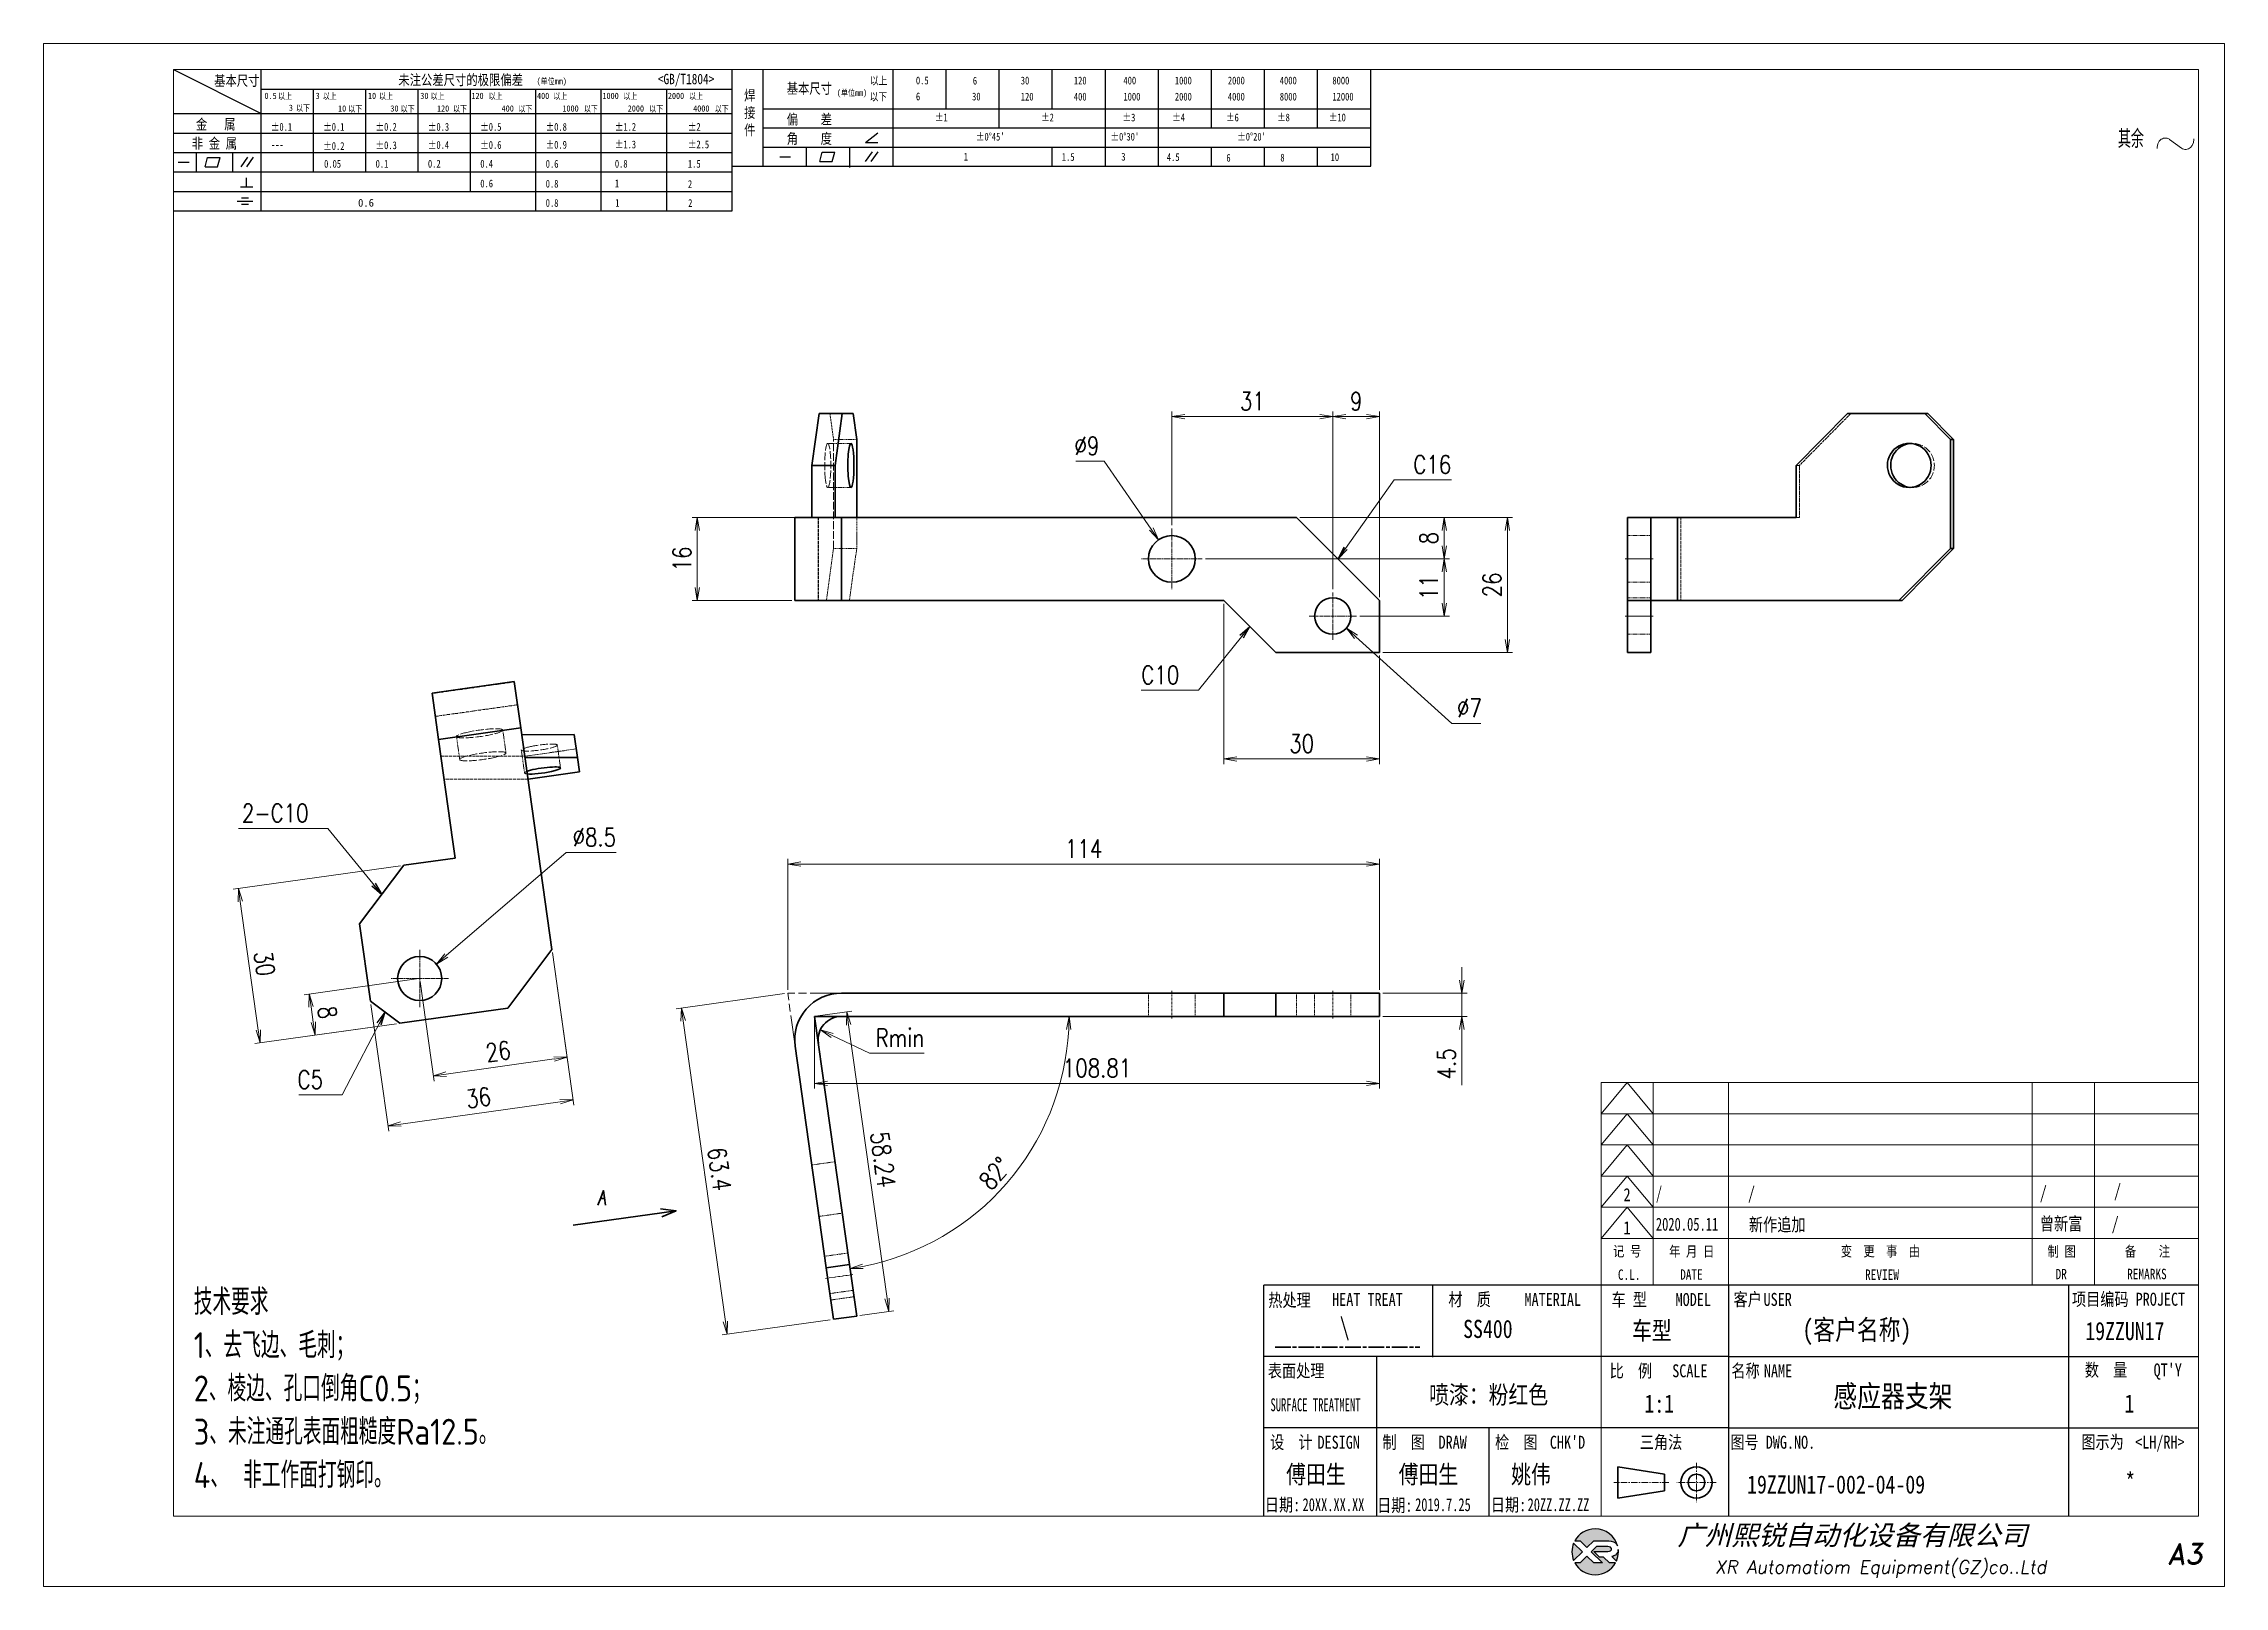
# Model space of a CAD drawing. Header units: millimetres. Extents: x 53130 to 124945, y -23470 to -1811.
# Drawn here: x 54764.9 to 55184.9, y -2526.1 to -2229.1 of the extents above; entities that cross this region are included whole.
import ezdxf
from ezdxf.enums import TextEntityAlignment as Align

# ---------------------------------------------------------------- set-up
doc = ezdxf.new("R2010")
doc.units = ezdxf.units.MM
doc.header["$LTSCALE"] = 0.5
for name, pattern in [('AM_ISO02W050x2', [3.75, 3, -0.75]), ('AM_ISO08W050x2', [9, 6, -0.75, 1.5, -0.75]), ('AM_ISO09W050', [22.5, 12, -1.5, 3, -1.5, 3, -1.5]), ('CENTER', [2, 1.25, -0.25, 0.25, -0.25]), ('DOT2', [0.125, 0, -0.125])]:
    doc.linetypes.add(name, pattern=pattern)
for name, color, linetype in [('DIM', 3, 'Continuous'), ('layer 1', 7, 'Continuous'), ('图\\M+19E79\\M+195B6\\M+18E9A', 7, 'Continuous'), ('图号', 7, 'Continuous'), ('图名', 7, 'Continuous'), ('数量', 7, 'Continuous'), ('材质', 7, 'Continuous'), ('表面处理', 7, 'Continuous'), ('车型', 7, 'Continuous')]:
    doc.layers.add(name, color=color, linetype=linetype)
for name, color, linetype, lineweight in [('中心线', 2, 'AM_ISO08W050x2', 18), ('双点划线', 6, 'AM_ISO09W050', 18), ('图框', 7, 'Continuous', 18), ('标注线', 3, 'Continuous', 18), ('热处理', 7, 'Continuous', 20), ('粗实线', 7, 'Continuous', 35), ('粗点划线', 6, 'AM_ISO08W050x2', 35), ('虚线', 1, 'AM_ISO02W050x2', 18)]:
    doc.layers.add(name, color=color, linetype=linetype, lineweight=lineweight)
doc.layers.add('打印', color=7, linetype='Continuous', lineweight=15, plot=False)
doc.layers.add('打印-禁用', color=7, linetype='Continuous', lineweight=15, plot=False)
doc.styles.add('DIM', font='romans.shx', dxfattribs={"width": 0.8, "bigfont": 'bigfont.shx'})
doc.styles.add('STYLE1', font='')
doc.styles.add('国标', font='simfang.ttf', dxfattribs={"width": 0.8})
doc.styles.add('机械长仿宋', font='gbenor.shx', dxfattribs={"height": 1, "bigfont": 'gbcbig.shx'})
doc.styles.add('标题\\M+18E9A', font='romand.shx', dxfattribs={"oblique": 10, "bigfont": 'bigfont.shx'})
doc.styles.get('STYLE1').set_extended_font_data('SimSun')
doc.dimstyles.new('XR 1-1', dxfattribs={"dimtxt": 3.5, "dimasz": 2.5, "dimexe": 1, "dimexo": 0.625, "dimgap": 1.2, "dimtad": 1, "dimtoh": 1, "dimdsep": 46, "dimtxsty": 'DIM', "dimblk": 'OPEN', "dimcen": 0, "dimclrd": 8, "dimclre": 8, "dimclrt": 2, "dimazin": 2, "dimtfac": 0.5, "dimtmove": 0, "dimatfit": 3, "dimldrblk": 'OPEN', "dimfxl": 0, "dimtolj": 2, "dimlwd": 18, "dimlwe": 18, "dimarcsym": 0})
doc.dimstyles.new('XR 1-1$0', dxfattribs={"dimtxt": 3.5, "dimasz": 2.5, "dimexe": 1, "dimexo": 0.625, "dimgap": 1.2, "dimtad": 1, "dimzin": 9, "dimdsep": 46, "dimtxsty": 'DIM', "dimblk": 'OPEN', "dimcen": 0, "dimclrd": 8, "dimclre": 8, "dimclrt": 2, "dimazin": 2, "dimtfac": 0.5, "dimtmove": 0, "dimatfit": 3, "dimldrblk": 'OPEN', "dimfxl": 0, "dimtolj": 2, "dimlwd": 18, "dimlwe": 18, "dimarcsym": 0})
doc.dimstyles.new('XR 1-1$3', dxfattribs={"dimtxt": 3.5, "dimasz": 2.5, "dimexe": 1, "dimexo": 0.625, "dimgap": 1.2, "dimtad": 1, "dimtoh": 1, "dimdsep": 46, "dimtxsty": 'DIM', "dimblk": 'OPEN', "dimcen": 0, "dimclrd": 8, "dimclre": 8, "dimclrt": 2, "dimazin": 2, "dimtfac": 0.5, "dimtofl": 0, "dimtmove": 0, "dimatfit": 3, "dimldrblk": 'OPEN', "dimfxl": 0, "dimtolj": 2, "dimlwd": 18, "dimlwe": 18, "dimarcsym": 0})
doc.dimstyles.new('XR 1-1$4', dxfattribs={"dimtxt": 3.5, "dimasz": 2.5, "dimexe": 1, "dimexo": 0.625, "dimgap": 1.2, "dimtad": 1, "dimtoh": 1, "dimdsep": 46, "dimtxsty": 'DIM', "dimblk": 'OPEN', "dimcen": 0, "dimclrd": 8, "dimclre": 8, "dimclrt": 2, "dimazin": 2, "dimtfac": 0.5, "dimtofl": 0, "dimtmove": 0, "dimatfit": 3, "dimldrblk": 'OPEN', "dimfxl": 0, "dimtolj": 2, "dimlwd": 18, "dimlwe": 18, "dimarcsym": 0})

msp = doc.modelspace()

# ---------------------------------------------------------------- texts
at = {"layer": '图\\M+19E79\\M+195B6\\M+18E9A', "color": 3, "style": '国标'}
for s, height, width, p in [('/', 2.5, 0.8, (55163.601, -2451.165)), ('2', 2.5, 0.8, (55069.133, -2451.951)), ('/', 2.5, 0.705904, (55075.366, -2451.635)), ('/', 2.5, 0.8, (55093.101, -2451.635)), ('/', 2.5, 0.8, (55149.306, -2451.536)), ('1', 2.5, 0.8, (55069.123, -2458.311)), ('2020.05.11', 2.5, 0.705904, (55075.366, -2457.635)), ('新作追加', 2.5, 0.8, (55093.273, -2457.72)), ('曾新富', 2.5, 0.8, (55149.306, -2457.536)), ('/', 2.5, 0.8, (55163.137, -2457.525)), ('    (客户名称)', 3.85, 0.8, (55095.201, -2478.626)), ('19ZZUN17', 3.5, 0.8, (55158.073, -2478.697)), ('1:1', 3.5, 0.8, (55073.156, -2492.674)), ('傅田生', 3.5, 0.8, (55004.154, -2506.29)), ('傅田生', 3.5, 0.8, (55025.834, -2506.29)), ('姚伟', 3.5, 0.8, (55047.494, -2506.29)), ('20XX.XX.XX', 2.5, 0.7, (55007.319, -2511.627)), ('2019.7.25', 2.5, 0.7, (55028.999, -2511.627)), ('20ZZ.ZZ.ZZ', 2.5, 0.7, (55050.659, -2511.627))]:
    msp.add_text(s, height=height, dxfattribs=dict(at, width=width)).set_placement(p)
at = {"layer": '图\\M+19E79\\M+195B6\\M+18E9A', "color": 3, "style": '国标', "width": 0.8}
msp.add_text('*', height=3.5, dxfattribs=at).set_placement((55166.727, -2507.691), align=Align.CENTER)
at = {"layer": '图号', "color": 3, "style": '国标', "width": 0.8}
msp.add_text('19ZZUN17-002-04-09', height=3.5, dxfattribs=at).set_placement((55092.935, -2508.234))
at = {"layer": '图名', "color": 3, "style": '国标', "width": 0.8}
msp.add_text('感应器支架', height=4.2, dxfattribs=at).set_placement((55121.008, -2491.593), align=Align.CENTER)
at = {"layer": '数量', "color": 3, "style": '国标', "width": 0.8}
msp.add_text('1', height=3.5, dxfattribs=at).set_placement((55166.574, -2492.659), align=Align.CENTER)
at = {"layer": '材质', "color": 3, "style": '国标', "width": 0.8}
msp.add_text('SS400', height=3.5, dxfattribs=at).set_placement((55043.014, -2478.287), align=Align.CENTER)
at = {"layer": '标注线', "color": 2, "char_height": 3.5, "style": 'DIM'}
for s, insert, attachment_point in [('C16', (55028.642, -2311.89), 7), ('C10', (54983.574, -2352.396), 9), ('2-C10', (54815.888, -2378.987), 9), ('C5', (54818.671, -2430.292), 9)]:
    msp.add_mtext(s, dxfattribs=dict(at, insert=insert, attachment_point=attachment_point))
at = {"layer": '标注线', "color": 2, "insert": (54793.769, -2507.176), "char_height": 5, "width": 114.82461, "attachment_point": 7, "style": '机械长仿宋'}
msp.add_mtext('\\A2;技术要求\\P1、去飞边、毛刺；\\P2、棱边、孔口倒角C0.5；\\P3、未注通孔表面粗糙度Ra12.5。\\P{\\A0;4、\\C3; \\C2;非工作面打钢印。}', dxfattribs=at)
at = {"layer": '热处理', "color": 3, "style": '国标', "width": 0.8}
msp.add_text('\\', height=3.5, dxfattribs=at).set_placement((55015.435, -2477.911), align=Align.CENTER)
at = {"layer": '表面处理', "color": 3, "style": '国标', "width": 0.8}
msp.add_text('喷漆：粉红色', height=3.5, dxfattribs=at).set_placement((55043.156, -2490.964), align=Align.CENTER)
at = {"layer": '车型', "color": 3, "style": '国标', "width": 0.8}
msp.add_text('  车型', height=3.5, dxfattribs=at).set_placement((55066.961, -2478.611))

# ---------------------------------------------------------------- blocks, each defined once
blk = doc.blocks.new('XR')
at = {"true_color": 0xfc8000}
h = blk.add_hatch(color=30, dxfattribs=at)
h.set_gradient(color1=(252, 128, 0), rotation=240, one_color=1, tint=1, name='INVCURVED')
edge = h.paths.add_edge_path()
edge.add_spline(control_points=[(-434.18, -5928.47), (-433.9, -5928.74), (-433.63, -5929.01), (-433.63, -5929.01), (-433.63, -5929.01), (-433.63, -5929.01), (-433.36, -5928.74), (-433.09, -5928.47)], knot_values=[0.5625, 0.5625, 0.5625, 0.5625, 0.625, 0.625, 0.625, 0.625, 0.6875, 0.6875, 0.6875, 0.6875], degree=3, periodic=0)
edge.add_spline(control_points=[(-433.09, -5928.47), (-432.82, -5928.2), (-432.54, -5927.93), (-432.54, -5927.93), (-432.54, -5927.93), (-432.54, -5927.93), (-432.04, -5927.93), (-431.53, -5927.93)], knot_values=[0.4375, 0.4375, 0.4375, 0.4375, 0.5, 0.5, 0.5, 0.5, 0.5625, 0.5625, 0.5625, 0.5625], degree=3, periodic=0)
edge.add_spline(control_points=[(-431.53, -5927.93), (-431.03, -5927.93), (-430.52, -5927.93), (-430.52, -5927.93), (-430.52, -5927.93), (-430, -5927.93), (-429.43, -5927.96), (-429.01, -5928.33)], knot_values=[0.25, 0.25, 0.25, 0.25, 0.3125, 0.3125, 0.3125, 0.3125, 0.4375, 0.4375, 0.4375, 0.4375], degree=3, periodic=0)
edge.add_spline(control_points=[(-429.01, -5928.33), (-428.88, -5928.44), (-428.78, -5928.59), (-428.71, -5928.75)], knot_values=[0.125, 0.125, 0.125, 0.125, 0.25, 0.25, 0.25, 0.25], degree=3, periodic=0)
edge.add_spline(control_points=[(-428.71, -5928.75), (-429.13, -5927.18), (-430.58, -5926.02), (-432.31, -5926.02)], knot_values=[0, 0, 0, 0, 0.125, 0.125, 0.125, 0.125], degree=3, periodic=0)
edge.add_spline(control_points=[(-432.31, -5926.02), (-433.72, -5926.02), (-434.94, -5926.79), (-435.58, -5927.93)], knot_values=[0.875, 0.875, 0.875, 0.875, 1, 1, 1, 1], degree=3, periodic=0)
edge.add_spline(control_points=[(-435.58, -5927.93), (-435.58, -5927.93), (-434.72, -5927.93), (-434.72, -5927.93), (-434.72, -5927.93), (-434.72, -5927.93), (-434.45, -5928.2), (-434.18, -5928.47)], knot_values=[0.6875, 0.6875, 0.6875, 0.6875, 0.8125, 0.8125, 0.8125, 0.8125, 0.875, 0.875, 0.875, 0.875], degree=3, periodic=0)
edge = h.paths.add_edge_path()
edge.add_spline(control_points=[(-434.79, -5929.26), (-435.04, -5929.02), (-435.34, -5928.72), (-435.54, -5928.53)], knot_values=[0.562504, 0.562504, 0.562504, 0.562504, 0.656252, 0.656252, 0.656252, 0.656252], degree=3, periodic=0)
edge.add_spline(control_points=[(-435.54, -5928.53), (-435.67, -5928.4), (-435.76, -5928.31), (-435.76, -5928.31), (-435.76, -5928.31), (-435.94, -5928.74), (-436.03, -5929.21), (-436.03, -5929.71)], knot_values=[0.25, 0.25, 0.25, 0.25, 0.312504, 0.312504, 0.312504, 0.312504, 0.562504, 0.562504, 0.562504, 0.562504], degree=3, periodic=0)
edge.add_spline(control_points=[(-436.03, -5929.71), (-436.03, -5930.2), (-435.94, -5930.67), (-435.76, -5931.1), (-435.76, -5931.1), (-435.4, -5930.75), (-435.05, -5930.4)], knot_values=[0.874998, 0.874998, 0.874998, 0.874998, 1.124998, 1.124998, 1.124998, 1.25, 1.25, 1.25, 1.25], degree=3, periodic=0)
edge.add_spline(control_points=[(-435.05, -5930.4), (-434.7, -5930.05), (-434.34, -5929.71), (-434.34, -5929.71), (-434.34, -5929.71), (-434.34, -5929.71), (-434.34, -5929.71), (-434.34, -5929.71)], knot_values=[0.749878, 0.749878, 0.749878, 0.749878, 0.874875, 0.874875, 0.874875, 0.874875, 0.874998, 0.874998, 0.874998, 0.874998], degree=3, periodic=0)
edge.add_spline(control_points=[(-434.34, -5929.71), (-434.34, -5929.71), (-434.34, -5929.71), (-434.34, -5929.71)], knot_values=[0.749634, 0.749634, 0.749634, 0.749634, 0.749817, 0.749817, 0.749817, 0.749817], degree=3, periodic=0)
edge.add_spline(control_points=[(-434.35, -5929.7), (-434.35, -5929.7), (-434.35, -5929.7), (-434.35, -5929.7)], knot_values=[0.738281, 0.738281, 0.738281, 0.738281, 0.742188, 0.742188, 0.742188, 0.742188], degree=3, periodic=0)
edge.add_spline(control_points=[(-434.35, -5929.7), (-434.36, -5929.69), (-434.37, -5929.68), (-434.38, -5929.67)], knot_values=[0.726563, 0.726563, 0.726563, 0.726563, 0.738281, 0.738281, 0.738281, 0.738281], degree=3, periodic=0)
edge.add_spline(control_points=[(-434.38, -5929.67), (-434.38, -5929.66), (-434.39, -5929.65), (-434.4, -5929.65)], knot_values=[0.718751, 0.718751, 0.718751, 0.718751, 0.726563, 0.726563, 0.726563, 0.726563], degree=3, periodic=0)
edge.add_spline(control_points=[(-434.4, -5929.65), (-434.42, -5929.63), (-434.45, -5929.6), (-434.47, -5929.58)], knot_values=[0.703126, 0.703126, 0.703126, 0.703126, 0.718751, 0.718751, 0.718751, 0.718751], degree=3, periodic=0)
edge.add_spline(control_points=[(-434.47, -5929.58), (-434.5, -5929.55), (-434.53, -5929.52), (-434.56, -5929.49)], knot_values=[0.687501, 0.687501, 0.687501, 0.687501, 0.703126, 0.703126, 0.703126, 0.703126], degree=3, periodic=0)
edge.add_spline(control_points=[(-434.56, -5929.49), (-434.63, -5929.42), (-434.71, -5929.35), (-434.79, -5929.26)], knot_values=[0.656252, 0.656252, 0.656252, 0.656252, 0.687501, 0.687501, 0.687501, 0.687501], degree=3, periodic=0)
at = {"true_color": 0x0348ff}
h = blk.add_hatch(color=160, dxfattribs=at)
h.set_gradient(color1=(3, 72, 255), color2=(0, 41, 153), one_color=1, tint=0.3, name='HEMISPHERICAL')
edge = h.paths.add_edge_path()
edge.add_spline(control_points=[(-432.54, -5929.67), (-432.26, -5929.95), (-431.94, -5930.23), (-431.66, -5930.51), (-431.66, -5930.51), (-431.66, -5930.51), (-431.66, -5930.51), (-431.66, -5930.51)], knot_values=[0.736842, 0.736842, 0.736842, 0.736842, 0.789474, 0.789474, 0.789474, 0.789474, 0.802633, 0.802633, 0.802633, 0.802633], degree=3, periodic=0)
edge.add_spline(control_points=[(-431.66, -5930.51), (-431.65, -5930.51), (-431.65, -5930.52), (-431.65, -5930.52)], knot_values=[0.802633, 0.802633, 0.802633, 0.802633, 0.815791, 0.815791, 0.815791, 0.815791], degree=3, periodic=0)
edge.add_spline(control_points=[(-431.65, -5930.52), (-431.64, -5930.53), (-431.64, -5930.53), (-431.64, -5930.53)], knot_values=[0.815791, 0.815791, 0.815791, 0.815791, 0.82237, 0.82237, 0.82237, 0.82237], degree=3, periodic=0)
edge.add_spline(control_points=[(-431.64, -5930.53), (-431.64, -5930.53), (-431.64, -5930.53), (-431.63, -5930.54)], knot_values=[0.82237, 0.82237, 0.82237, 0.82237, 0.828949, 0.828949, 0.828949, 0.828949], degree=3, periodic=0)
edge.add_spline(control_points=[(-431.63, -5930.54), (-431.63, -5930.54), (-431.63, -5930.54), (-431.63, -5930.54), (-431.63, -5930.54), (-431.63, -5930.54), (-431.59, -5930.54), (-431.52, -5930.54)], knot_values=[0.841901, 0.841901, 0.841901, 0.841901, 0.842105, 0.842105, 0.842105, 0.842105, 0.855264, 0.855264, 0.855264, 0.855264], degree=3, periodic=0)
edge.add_spline(control_points=[(-431.52, -5930.54), (-431.46, -5930.54), (-431.38, -5930.54), (-431.3, -5930.54)], knot_values=[0.855264, 0.855264, 0.855264, 0.855264, 0.868422, 0.868422, 0.868422, 0.868422], degree=3, periodic=0)
edge.add_spline(control_points=[(-431.3, -5930.54), (-431.26, -5930.54), (-431.22, -5930.54), (-431.18, -5930.54)], knot_values=[0.868422, 0.868422, 0.868422, 0.868422, 0.875, 0.875, 0.875, 0.875], degree=3, periodic=0)
edge.add_spline(control_points=[(-431.18, -5930.54), (-431.14, -5930.54), (-431.1, -5930.54), (-431.07, -5930.54)], knot_values=[0.875, 0.875, 0.875, 0.875, 0.881579, 0.881579, 0.881579, 0.881579], degree=3, periodic=0)
edge.add_spline(control_points=[(-431.07, -5930.54), (-431.05, -5930.54), (-431.04, -5930.54), (-431.03, -5930.54)], knot_values=[0.881579, 0.881579, 0.881579, 0.881579, 0.884869, 0.884869, 0.884869, 0.884869], degree=3, periodic=0)
edge.add_spline(control_points=[(-431.03, -5930.54), (-431.02, -5930.54), (-431, -5930.54), (-431, -5930.54)], knot_values=[0.884869, 0.884869, 0.884869, 0.884869, 0.888158, 0.888158, 0.888158, 0.888158], degree=3, periodic=0)
edge.add_spline(control_points=[(-431, -5930.54), (-430.99, -5930.54), (-430.99, -5930.54), (-430.98, -5930.54)], knot_values=[0.888158, 0.888158, 0.888158, 0.888158, 0.889803, 0.889803, 0.889803, 0.889803], degree=3, periodic=0)
edge.add_spline(control_points=[(-430.98, -5930.54), (-430.98, -5930.54), (-430.98, -5930.54), (-430.97, -5930.54)], knot_values=[0.889803, 0.889803, 0.889803, 0.889803, 0.891447, 0.891447, 0.891447, 0.891447], degree=3, periodic=0)
edge.add_spline(control_points=[(-430.97, -5930.54), (-430.97, -5930.54), (-430.97, -5930.54), (-430.97, -5930.54)], knot_values=[0.891447, 0.891447, 0.891447, 0.891447, 0.89227, 0.89227, 0.89227, 0.89227], degree=3, periodic=0)
edge.add_spline(control_points=[(-430.97, -5930.54), (-430.97, -5930.54), (-430.97, -5930.54), (-430.97, -5930.54)], knot_values=[0.89227, 0.89227, 0.89227, 0.89227, 0.893092, 0.893092, 0.893092, 0.893092], degree=3, periodic=0)
edge.add_spline(control_points=[(-430.97, -5930.54), (-430.97, -5930.54), (-430.97, -5930.54), (-430.97, -5930.54)], knot_values=[0.893092, 0.893092, 0.893092, 0.893092, 0.893503, 0.893503, 0.893503, 0.893503], degree=3, periodic=0)
edge.add_spline(control_points=[(-430.97, -5930.54), (-430.97, -5930.54), (-430.97, -5930.54), (-430.97, -5930.54)], knot_values=[0.893503, 0.893503, 0.893503, 0.893503, 0.893914, 0.893914, 0.893914, 0.893914], degree=3, periodic=0)
edge.add_spline(control_points=[(-430.97, -5930.54), (-430.97, -5930.54), (-430.97, -5930.54), (-430.97, -5930.54)], knot_values=[0.893914, 0.893914, 0.893914, 0.893914, 0.89412, 0.89412, 0.89412, 0.89412], degree=3, periodic=0)
edge.add_spline(control_points=[(-430.97, -5930.54), (-430.97, -5930.54), (-430.97, -5930.54), (-430.97, -5930.54)], knot_values=[0.89412, 0.89412, 0.89412, 0.89412, 0.894326, 0.894326, 0.894326, 0.894326], degree=3, periodic=0)
edge.add_spline(control_points=[(-430.97, -5930.54), (-430.97, -5930.54), (-430.97, -5930.54), (-430.97, -5930.54)], knot_values=[0.894428, 0.894428, 0.894428, 0.894428, 0.894531, 0.894531, 0.894531, 0.894531], degree=3, periodic=0)
edge.add_spline(control_points=[(-430.97, -5930.54), (-430.97, -5930.54), (-430.97, -5930.54), (-430.97, -5930.54)], knot_values=[0.894531, 0.894531, 0.894531, 0.894531, 0.894583, 0.894583, 0.894583, 0.894583], degree=3, periodic=0)
edge.add_spline(control_points=[(-430.97, -5930.54), (-430.97, -5930.54), (-430.97, -5930.54), (-430.97, -5930.54), (-430.97, -5930.54), (-430.97, -5930.54), (-430.73, -5930.78), (-430.49, -5931.01)], knot_values=[0.894685, 0.894685, 0.894685, 0.894685, 0.894737, 0.894737, 0.894737, 0.894737, 0.921052, 0.921052, 0.921052, 0.921052], degree=3, periodic=0)
edge.add_spline(control_points=[(-430.49, -5931.01), (-430.26, -5931.24), (-430.02, -5931.48), (-430.02, -5931.48)], knot_values=[0.921052, 0.921052, 0.921052, 0.921052, 0.947368, 0.947368, 0.947368, 0.947368], degree=3, periodic=0)
edge.add_spline(control_points=[(-430.02, -5931.48), (-430.02, -5931.48), (-430.02, -5931.48), (-430.02, -5931.48)], knot_values=[0.947522, 0.947522, 0.947522, 0.947522, 0.947573, 0.947573, 0.947573, 0.947573], degree=3, periodic=0)
edge.add_spline(control_points=[(-430.02, -5931.48), (-430.02, -5931.48), (-430.02, -5931.48), (-430.02, -5931.48)], knot_values=[0.947573, 0.947573, 0.947573, 0.947573, 0.947676, 0.947676, 0.947676, 0.947676], degree=3, periodic=0)
edge.add_spline(control_points=[(-430.02, -5931.48), (-430.02, -5931.48), (-430.02, -5931.48), (-430.02, -5931.48)], knot_values=[0.947676, 0.947676, 0.947676, 0.947676, 0.947779, 0.947779, 0.947779, 0.947779], degree=3, periodic=0)
edge.add_spline(control_points=[(-430.02, -5931.48), (-430.02, -5931.48), (-430.02, -5931.48), (-430.02, -5931.48)], knot_values=[0.947779, 0.947779, 0.947779, 0.947779, 0.947984, 0.947984, 0.947984, 0.947984], degree=3, periodic=0)
edge.add_spline(control_points=[(-430.02, -5931.48), (-430.02, -5931.48), (-430.02, -5931.48), (-430.02, -5931.48)], knot_values=[0.947984, 0.947984, 0.947984, 0.947984, 0.94819, 0.94819, 0.94819, 0.94819], degree=3, periodic=0)
edge.add_spline(control_points=[(-430.02, -5931.48), (-430.02, -5931.48), (-430.02, -5931.48), (-430.02, -5931.48)], knot_values=[0.94819, 0.94819, 0.94819, 0.94819, 0.948601, 0.948601, 0.948601, 0.948601], degree=3, periodic=0)
edge.add_spline(control_points=[(-430.02, -5931.48), (-430.02, -5931.48), (-430.02, -5931.48), (-430.02, -5931.48)], knot_values=[0.948601, 0.948601, 0.948601, 0.948601, 0.949012, 0.949012, 0.949012, 0.949012], degree=3, periodic=0)
edge.add_spline(control_points=[(-430.02, -5931.48), (-430.02, -5931.48), (-430.01, -5931.48), (-430.01, -5931.48)], knot_values=[0.949012, 0.949012, 0.949012, 0.949012, 0.949834, 0.949834, 0.949834, 0.949834], degree=3, periodic=0)
edge.add_spline(control_points=[(-430.01, -5931.48), (-430.01, -5931.48), (-430.01, -5931.48), (-430.01, -5931.48)], knot_values=[0.949834, 0.949834, 0.949834, 0.949834, 0.950657, 0.950657, 0.950657, 0.950657], degree=3, periodic=0)
edge.add_spline(control_points=[(-430.01, -5931.48), (-430.01, -5931.48), (-430, -5931.48), (-430, -5931.48)], knot_values=[0.950657, 0.950657, 0.950657, 0.950657, 0.952301, 0.952301, 0.952301, 0.952301], degree=3, periodic=0)
edge.add_spline(control_points=[(-430, -5931.48), (-429.99, -5931.48), (-429.98, -5931.48), (-429.98, -5931.48)], knot_values=[0.952301, 0.952301, 0.952301, 0.952301, 0.953946, 0.953946, 0.953946, 0.953946], degree=3, periodic=0)
edge.add_spline(control_points=[(-429.98, -5931.48), (-429.96, -5931.48), (-429.95, -5931.48), (-429.93, -5931.48)], knot_values=[0.953946, 0.953946, 0.953946, 0.953946, 0.957236, 0.957236, 0.957236, 0.957236], degree=3, periodic=0)
edge.add_spline(control_points=[(-429.93, -5931.48), (-429.91, -5931.48), (-429.89, -5931.48), (-429.87, -5931.48)], knot_values=[0.957236, 0.957236, 0.957236, 0.957236, 0.960525, 0.960525, 0.960525, 0.960525], degree=3, periodic=0)
edge.add_spline(control_points=[(-429.87, -5931.48), (-429.82, -5931.48), (-429.77, -5931.48), (-429.71, -5931.48)], knot_values=[0.960525, 0.960525, 0.960525, 0.960525, 0.967104, 0.967104, 0.967104, 0.967104], degree=3, periodic=0)
edge.add_spline(control_points=[(-429.71, -5931.48), (-429.65, -5931.48), (-429.59, -5931.48), (-429.53, -5931.48)], knot_values=[0.967104, 0.967104, 0.967104, 0.967104, 0.973683, 0.973683, 0.973683, 0.973683], degree=3, periodic=0)
edge.add_spline(control_points=[(-429.53, -5931.48), (-429.41, -5931.48), (-429.29, -5931.48), (-429.19, -5931.48)], knot_values=[0.973683, 0.973683, 0.973683, 0.973683, 0.98684, 0.98684, 0.98684, 0.98684], degree=3, periodic=0)
edge.add_spline(control_points=[(-429.19, -5931.48), (-429.1, -5931.48), (-429.04, -5931.48), (-429.04, -5931.48), (-429.67, -5932.62), (-430.9, -5933.39), (-432.31, -5933.39)], knot_values=[0.98684, 0.98684, 0.98684, 0.98684, 1, 1, 1, 1.052632, 1.052632, 1.052632, 1.052632], degree=3, periodic=0)
edge.add_spline(control_points=[(-432.31, -5933.39), (-433.72, -5933.39), (-434.94, -5932.62), (-435.58, -5931.48), (-435.58, -5931.48), (-435.58, -5931.48), (-435.36, -5931.48), (-435.15, -5931.48)], knot_values=[0.052632, 0.052632, 0.052632, 0.052632, 0.105263, 0.105263, 0.105263, 0.105263, 0.131579, 0.131579, 0.131579, 0.131579], degree=3, periodic=0)
edge.add_spline(control_points=[(-435.15, -5931.48), (-434.93, -5931.48), (-434.72, -5931.48), (-434.72, -5931.48), (-434.72, -5931.48), (-434.72, -5931.48), (-434.45, -5931.21), (-434.18, -5930.94)], knot_values=[0.131579, 0.131579, 0.131579, 0.131579, 0.157895, 0.157895, 0.157895, 0.157895, 0.184211, 0.184211, 0.184211, 0.184211], degree=3, periodic=0)
edge.add_spline(control_points=[(-434.18, -5930.94), (-433.9, -5930.67), (-433.63, -5930.4), (-433.63, -5930.4), (-433.63, -5930.4), (-433.63, -5930.4), (-433.36, -5930.67), (-433.09, -5930.94)], knot_values=[0.184211, 0.184211, 0.184211, 0.184211, 0.210526, 0.210526, 0.210526, 0.210526, 0.236842, 0.236842, 0.236842, 0.236842], degree=3, periodic=0)
edge.add_spline(control_points=[(-433.09, -5930.94), (-432.82, -5931.21), (-432.54, -5931.48), (-432.54, -5931.48), (-432.54, -5931.48), (-432.54, -5931.48), (-432.19, -5931.48), (-431.83, -5931.48)], knot_values=[0.236842, 0.236842, 0.236842, 0.236842, 0.263158, 0.263158, 0.263158, 0.263158, 0.289474, 0.289474, 0.289474, 0.289474], degree=3, periodic=0)
edge.add_spline(control_points=[(-431.83, -5931.48), (-431.48, -5931.48), (-431.12, -5931.48), (-431.12, -5931.48), (-431.12, -5931.48), (-431.12, -5931.48), (-431.57, -5931.03), (-432.02, -5930.59)], knot_values=[0.289474, 0.289474, 0.289474, 0.289474, 0.315789, 0.315789, 0.315789, 0.315789, 0.342105, 0.342105, 0.342105, 0.342105], degree=3, periodic=0)
edge.add_spline(control_points=[(-432.02, -5930.59), (-432.47, -5930.15), (-432.92, -5929.71), (-432.92, -5929.71), (-432.92, -5929.71), (-432.92, -5929.71), (-432.71, -5929.5), (-432.5, -5929.29)], knot_values=[0.342105, 0.342105, 0.342105, 0.342105, 0.368421, 0.368421, 0.368421, 0.368421, 0.394737, 0.394737, 0.394737, 0.394737], degree=3, periodic=0)
edge.add_spline(control_points=[(-432.5, -5929.29), (-432.3, -5929.09), (-432.09, -5928.88), (-432.09, -5928.88)], knot_values=[0.394737, 0.394737, 0.394737, 0.394737, 0.421053, 0.421053, 0.421053, 0.421053], degree=3, periodic=0)
edge.add_spline(control_points=[(-432.09, -5928.88), (-432.09, -5928.88), (-432.06, -5928.86), (-432.06, -5928.86)], knot_values=[0.421053, 0.421053, 0.421053, 0.421053, 0.473684, 0.473684, 0.473684, 0.473684], degree=3, periodic=0)
edge.add_spline(control_points=[(-432.06, -5928.86), (-432.06, -5928.86), (-432.06, -5928.86), (-432.06, -5928.86), (-432.06, -5928.86), (-432.06, -5928.86), (-430.4, -5928.86), (-430.26, -5928.86)], knot_values=[0.473684, 0.473684, 0.473684, 0.473684, 0.473684, 0.473684, 0.473684, 0.473684, 0.526316, 0.526316, 0.526316, 0.526316], degree=3, periodic=0)
edge.add_spline(control_points=[(-430.26, -5928.86), (-429.54, -5928.86), (-429.62, -5929.4), (-429.83, -5929.55)], knot_values=[0.526316, 0.526316, 0.526316, 0.526316, 0.578947, 0.578947, 0.578947, 0.578947], degree=3, periodic=0)
edge.add_spline(control_points=[(-429.83, -5929.55), (-429.94, -5929.62), (-430.08, -5929.65), (-430.26, -5929.65), (-430.26, -5929.65), (-430.26, -5929.65), (-430.48, -5929.65), (-430.71, -5929.66)], knot_values=[0.578947, 0.578947, 0.578947, 0.578947, 0.631579, 0.631579, 0.631579, 0.631579, 0.657895, 0.657895, 0.657895, 0.657895], degree=3, periodic=0)
edge.add_spline(control_points=[(-430.71, -5929.66), (-430.93, -5929.66), (-431.15, -5929.67), (-431.15, -5929.67), (-431.15, -5929.67), (-431.15, -5929.67), (-432.54, -5929.67), (-432.54, -5929.67)], knot_values=[0.657895, 0.657895, 0.657895, 0.657895, 0.684211, 0.684211, 0.684211, 0.684211, 0.736842, 0.736842, 0.736842, 0.736842], degree=3, periodic=0)
edge = h.paths.add_edge_path()
edge.add_spline(control_points=[(-428.6, -5929.32), (-428.61, -5929.67), (-428.76, -5930), (-429.06, -5930.22)], knot_values=[0.8, 0.8, 0.8, 0.8, 1, 1, 1, 1], degree=3, periodic=0)
edge.add_spline(control_points=[(-429.06, -5930.22), (-429.22, -5930.34), (-429.41, -5930.43), (-429.61, -5930.48)], knot_values=[0.6, 0.6, 0.6, 0.6, 0.8, 0.8, 0.8, 0.8], degree=3, periodic=0)
edge.add_spline(control_points=[(-429.61, -5930.48), (-429.61, -5930.48), (-428.9, -5931.19), (-428.9, -5931.19), (-428.9, -5931.19), (-428.69, -5930.73), (-428.58, -5930.23), (-428.58, -5929.71)], knot_values=[0.2, 0.2, 0.2, 0.2, 0.4, 0.4, 0.4, 0.4, 0.6, 0.6, 0.6, 0.6], degree=3, periodic=0)
edge.add_spline(control_points=[(-428.58, -5929.71), (-428.58, -5929.58), (-428.59, -5929.45), (-428.6, -5929.32)], knot_values=[0, 0, 0, 0, 0.2, 0.2, 0.2, 0.2], degree=3, periodic=0)
at = {"layer": 'layer 1', "color": 30}
for points, knots in [([(-435.76, -5931.1), (-435.94, -5930.67), (-436.03, -5930.2), (-436.03, -5929.71), (-436.03, -5929.71), (-436.03, -5929.21), (-435.94, -5928.74), (-435.76, -5928.31), (-435.76, -5928.31), (-435.76, -5928.31), (-434.34, -5929.71), (-434.34, -5929.71), (-434.34, -5929.71), (-434.34, -5929.71), (-435.76, -5931.1), (-435.76, -5931.1)], [0, 0, 0, 0, 0.25, 0.25, 0.25, 0.25, 0.5, 0.5, 0.5, 0.5, 0.75, 0.75, 0.75, 0.75, 1, 1, 1, 1]), ([(-432.31, -5926.02), (-430.58, -5926.02), (-429.13, -5927.18), (-428.71, -5928.75), (-428.71, -5928.75), (-428.78, -5928.59), (-428.88, -5928.44), (-429.01, -5928.33), (-429.01, -5928.33), (-429.43, -5927.96), (-430, -5927.93), (-430.52, -5927.93), (-430.52, -5927.93), (-430.52, -5927.93), (-432.54, -5927.93), (-432.54, -5927.93), (-432.54, -5927.93), (-432.54, -5927.93), (-433.63, -5929.01), (-433.63, -5929.01), (-433.63, -5929.01), (-433.63, -5929.01), (-434.72, -5927.93), (-434.72, -5927.93), (-434.72, -5927.93), (-434.72, -5927.93), (-435.58, -5927.93), (-435.58, -5927.93), (-435.58, -5927.93), (-434.94, -5926.79), (-433.72, -5926.02), (-432.31, -5926.02)], [0, 0, 0, 0, 0.125, 0.125, 0.125, 0.125, 0.25, 0.25, 0.25, 0.25, 0.375, 0.375, 0.375, 0.375, 0.5, 0.5, 0.5, 0.5, 0.625, 0.625, 0.625, 0.625, 0.75, 0.75, 0.75, 0.75, 0.875, 0.875, 0.875, 0.875, 1, 1, 1, 1])]:
    blk.add_open_spline(points, degree=3, knots=knots, dxfattribs=at)
at = {"layer": 'layer 1', "color": 154}
for points, knots in [([(-429.04, -5931.48), (-429.67, -5932.62), (-430.9, -5933.39), (-432.31, -5933.39), (-432.31, -5933.39), (-433.72, -5933.39), (-434.94, -5932.62), (-435.58, -5931.48), (-435.58, -5931.48), (-435.58, -5931.48), (-434.72, -5931.48), (-434.72, -5931.48), (-434.72, -5931.48), (-434.72, -5931.48), (-433.63, -5930.4), (-433.63, -5930.4), (-433.63, -5930.4), (-433.63, -5930.4), (-432.54, -5931.48), (-432.54, -5931.48), (-432.54, -5931.48), (-432.54, -5931.48), (-431.12, -5931.48), (-431.12, -5931.48), (-431.12, -5931.48), (-431.12, -5931.48), (-432.92, -5929.71), (-432.92, -5929.71), (-432.92, -5929.71), (-432.92, -5929.71), (-432.09, -5928.88), (-432.09, -5928.88), (-432.09, -5928.88), (-432.09, -5928.88), (-432.06, -5928.86), (-432.06, -5928.86), (-432.06, -5928.86), (-432.06, -5928.86), (-430.4, -5928.86), (-430.26, -5928.86), (-430.26, -5928.86), (-429.54, -5928.86), (-429.62, -5929.4), (-429.83, -5929.55), (-429.83, -5929.55), (-429.94, -5929.62), (-430.08, -5929.65), (-430.26, -5929.65), (-430.26, -5929.65), (-430.26, -5929.65), (-431.15, -5929.67), (-431.15, -5929.67), (-431.15, -5929.67), (-431.15, -5929.67), (-432.54, -5929.67), (-432.54, -5929.67), (-432.54, -5929.67), (-432.26, -5929.95), (-431.94, -5930.23), (-431.66, -5930.51), (-431.66, -5930.51), (-431.66, -5930.51), (-431.63, -5930.54), (-431.63, -5930.54), (-431.63, -5930.54), (-431.63, -5930.54), (-430.97, -5930.54), (-430.97, -5930.54), (-430.97, -5930.54), (-430.97, -5930.54), (-430.02, -5931.48), (-430.02, -5931.48), (-430.02, -5931.48), (-430.02, -5931.48), (-429.04, -5931.48), (-429.04, -5931.48)], [0, 0, 0, 0, 0.052632, 0.052632, 0.052632, 0.052632, 0.105263, 0.105263, 0.105263, 0.105263, 0.157895, 0.157895, 0.157895, 0.157895, 0.210526, 0.210526, 0.210526, 0.210526, 0.263158, 0.263158, 0.263158, 0.263158, 0.315789, 0.315789, 0.315789, 0.315789, 0.368421, 0.368421, 0.368421, 0.368421, 0.421053, 0.421053, 0.421053, 0.421053, 0.473684, 0.473684, 0.473684, 0.473684, 0.526316, 0.526316, 0.526316, 0.526316, 0.578947, 0.578947, 0.578947, 0.578947, 0.631579, 0.631579, 0.631579, 0.631579, 0.684211, 0.684211, 0.684211, 0.684211, 0.736842, 0.736842, 0.736842, 0.736842, 0.789474, 0.789474, 0.789474, 0.789474, 0.842105, 0.842105, 0.842105, 0.842105, 0.894737, 0.894737, 0.894737, 0.894737, 0.947368, 0.947368, 0.947368, 0.947368, 1, 1, 1, 1]), ([(-428.6, -5929.32), (-428.59, -5929.45), (-428.58, -5929.58), (-428.58, -5929.71), (-428.58, -5929.71), (-428.58, -5930.23), (-428.69, -5930.73), (-428.9, -5931.19), (-428.9, -5931.19), (-428.9, -5931.19), (-429.61, -5930.48), (-429.61, -5930.48), (-429.61, -5930.48), (-429.41, -5930.43), (-429.22, -5930.34), (-429.06, -5930.22), (-429.06, -5930.22), (-428.76, -5930), (-428.61, -5929.67), (-428.6, -5929.32)], [0, 0, 0, 0, 0.2, 0.2, 0.2, 0.2, 0.4, 0.4, 0.4, 0.4, 0.6, 0.6, 0.6, 0.6, 0.8, 0.8, 0.8, 0.8, 1, 1, 1, 1])]:
    blk.add_open_spline(points, degree=3, knots=knots, dxfattribs=at)
blk = doc.blocks.new('GZDEH零件A3图框V01版')
at = {"layer": '中心线', "color": 1, "linetype": 'CENTER', "lineweight": 5, "ltscale": 2}
for p, q in [((3175.82, -1822.66), (3175.82, -1830.26)), ((3170.49, -1826.46), (3159.89, -1826.46)), ((3179.62, -1826.46), (3172.02, -1826.46))]:
    blk.add_line(p, q, dxfattribs=at)
at = {"layer": '图\\M+19E79\\M+195B6\\M+18E9A', "color": 9}
for p, q in [((2882.49, -1554.46), (2899.37, -1562.92)), ((2899.37, -1581.67), (2899.37, -1554.46)), ((2990.09, -1581.67), (2990.09, -1554.46)), ((2996.09, -1573.08), (2996.09, -1554.46)), ((3021.09, -1561.98), (3021.09, -1554.46)), ((3031.31, -1561.98), (3031.31, -1554.46)), ((3041.53, -1561.98), (3041.53, -1554.46)), ((3051.75, -1561.98), (3051.75, -1554.46)), ((3061.98, -1561.98), (3061.98, -1554.46)), ((3072.2, -1561.98), (3072.2, -1554.46)), ((3082.42, -1561.98), (3082.42, -1554.46)), ((3092.64, -1561.98), (3092.64, -1554.46)), ((3102.86, -1561.98), (3102.86, -1554.46)), ((3113.09, -1573.08), (3113.09, -1554.46)), ((2899.37, -1558.24), (2990.09, -1558.24)), ((2909.45, -1574.17), (2909.45, -1558.24)), ((2919.53, -1574.17), (2919.53, -1558.24)), ((2929.61, -1574.17), (2929.61, -1558.24)), ((2939.69, -1577.92), (2939.69, -1558.24)), ((2952.29, -1581.67), (2952.29, -1558.24)), ((2964.89, -1581.67), (2964.89, -1558.24)), ((2977.49, -1581.67), (2977.49, -1558.24)), ((2996.09, -1561.98), (3113.09, -1561.98)), ((3021.09, -1573.08), (3021.09, -1561.98)), ((3041.53, -1565.68), (3041.53, -1561.98)), ((3061.98, -1573.08), (3061.98, -1561.98)), ((3072.2, -1573.08), (3072.2, -1561.98)), ((3082.42, -1565.68), (3082.42, -1561.98)), ((3092.64, -1565.68), (3092.64, -1561.98)), ((3102.86, -1565.68), (3102.86, -1561.98)), ((2882.49, -1562.92), (2990.09, -1562.92)), ((2996.09, -1565.68), (3113.09, -1565.68)), ((2882.49, -1566.67), (2990.09, -1566.67)), ((2882.49, -1570.42), (2990.09, -1570.42)), ((2886.92, -1574.12), (2886.92, -1570.42)), ((2893.91, -1574.12), (2893.91, -1570.42)), ((2996.09, -1569.38), (3113.09, -1569.38)), ((3004.42, -1573.08), (3004.42, -1569.38)), ((3006.97, -1572.12), (3007.45, -1570.33)), ((3007.45, -1570.33), (3009.86, -1570.33)), ((3009.39, -1572.12), (3009.86, -1570.33)), ((3012.75, -1573.08), (3012.75, -1569.38)), ((3015.75, -1568.51), (3018.15, -1566.66)), ((3015.75, -1568.51), (3018.15, -1568.51)), ((3015.81, -1572.12), (3017.15, -1570.26)), ((3016.89, -1572.12), (3018.23, -1570.26)), ((3051.75, -1573.08), (3051.75, -1569.38)), ((3082.42, -1573.08), (3082.42, -1569.48)), ((3092.64, -1573.08), (3092.64, -1569.38)), ((3102.86, -1573.08), (3102.86, -1569.38)), ((2882.49, -1574.17), (2990.09, -1574.17)), ((2883.43, -1572.27), (2885.49, -1572.27)), ((2888.59, -1573.16), (2889.07, -1571.37)), ((2888.59, -1573.16), (2891, -1573.16)), ((2889.07, -1571.37), (2891.48, -1571.37)), ((2891, -1573.16), (2891.48, -1571.37)), ((2895.52, -1573.16), (2896.85, -1571.3)), ((2896.6, -1573.16), (2897.94, -1571.3)), ((2990.09, -1573.08), (3113.09, -1573.08)), ((2999.26, -1571.23), (3001.32, -1571.23)), ((3006.97, -1572.12), (3009.39, -1572.12)), ((3012.75, -1573.33), (3012.75, -1573.08)), ((2882.49, -1577.92), (2990.09, -1577.92)), ((2895.42, -1577.05), (2897.81, -1577.05)), ((2895.57, -1579.17), (2896.92, -1579.17)), ((2896.58, -1577.05), (2896.58, -1575.28)), ((2882.49, -1581.67), (2990.09, -1581.67)), ((2894.79, -1579.77), (2897.77, -1579.77)), ((2895.57, -1580.37), (2896.93, -1580.37)), ((3272.49, -1788.46), (3092.49, -1788.46)), ((3124.99, -1788.46), (3124.99, -1802.35)), ((3181.99, -1788.46), (3181.99, -1832.96)), ((3247.49, -1788.46), (3247.49, -1832.96)), ((3181.99, -1802.21), (3092.49, -1802.21)), ((3114.17, -1802.21), (3114.17, -1815.96)), ((3181.99, -1802.21), (3272.49, -1802.21)), ((3181.99, -1815.96), (3092.49, -1815.96)), ((3114.17, -1815.96), (3114.17, -1832.96)), ((3114.17, -1815.96), (3114.17, -1832.96)), ((3135.83, -1815.96), (3135.83, -1832.96)), ((3135.83, -1815.96), (3135.83, -1832.96)), ((3181.99, -1815.96), (3272.49, -1815.96))]:
    blk.add_line(p, q, dxfattribs=at)
at = {"layer": '图\\M+19E79\\M+195B6\\M+18E9A', "color": 7}
blk.add_line((3272.49, -1788.46), (3092.49, -1788.46), dxfattribs=at)
at = {"layer": '图\\M+19E79\\M+195B6\\M+18E9A', "color": 9, "linetype": 'Continuous'}
blk.add_line((3092.49, -1832.96), (3092.49, -1788.46), dxfattribs=at)
at = {"layer": '图框', "linetype": 'Continuous'}
for p, q in [((2882.49, -1554.46), (2882.49, -1832.96)), ((3272.49, -1554.46), (2882.49, -1554.46)), ((3272.49, -1832.96), (3272.49, -1554.46)), ((3157.49, -1749.46), (3272.49, -1749.46)), ((3157.49, -1832.96), (3157.49, -1749.46)), ((2882.49, -1832.96), (3272.49, -1832.96))]:
    blk.add_line(p, q, dxfattribs=at)
at = {"layer": '图框', "color": 9}
for p, q in [((3157.49, -1755.46), (3162.49, -1749.46)), ((3162.49, -1749.46), (3167.49, -1755.46)), ((3167.49, -1788.46), (3167.49, -1749.46)), ((3240.49, -1788.46), (3240.49, -1749.46)), ((3252.49, -1749.46), (3252.49, -1788.46)), ((3157.49, -1755.46), (3272.49, -1755.46)), ((3157.49, -1761.46), (3162.49, -1755.46)), ((3162.49, -1755.46), (3167.49, -1761.46)), ((3157.49, -1761.46), (3272.49, -1761.46)), ((3157.49, -1767.46), (3162.49, -1761.46)), ((3162.49, -1761.46), (3167.49, -1767.46)), ((3157.49, -1767.46), (3272.49, -1767.46)), ((3157.49, -1773.46), (3162.49, -1767.46)), ((3162.49, -1767.46), (3167.49, -1773.46)), ((3157.49, -1773.46), (3272.49, -1773.46)), ((3157.49, -1779.46), (3162.49, -1773.46)), ((3162.49, -1773.46), (3167.49, -1779.46)), ((3157.49, -1779.46), (3272.49, -1779.46))]:
    blk.add_line(p, q, dxfattribs=at)
at = {"layer": '图框', "color": 9, "linetype": 'Continuous'}
blk.add_line((3181.99, -1749.46), (3181.99, -1832.96), dxfattribs=at)
at = {"layer": '图框', "color": 2, "linetype": 'ByBlock', "lineweight": 35}
for p, q in [((3169.69, -1824.86), (3160.69, -1823.46)), ((3160.69, -1829.46), (3160.69, -1823.46)), ((3169.69, -1824.86), (3169.69, -1828.06)), ((3169.69, -1828.06), (3160.69, -1829.46))]:
    blk.add_line(p, q, dxfattribs=at)
for radius in [3, 1.6]:
    blk.add_circle((3175.82, -1826.46), radius, dxfattribs=at)
at = {"layer": '打印-禁用', "linetype": 'Continuous'}
for p, q in [((2857.49, -1549.46), (2857.49, -1846.46)), ((3277.49, -1549.46), (2857.49, -1549.46)), ((3277.49, -1846.46), (3277.49, -1549.46)), ((2857.49, -1846.46), (3277.49, -1846.46))]:
    blk.add_line(p, q, dxfattribs=at)
at = {"layer": 'DIM', "xscale": 1.199999999999818, "yscale": 1.199999999999818, "zscale": 1.199999999999818}
blk.add_blockref('XR', (3675.07, 5275.84), dxfattribs=at)
at = {"layer": '图\\M+19E79\\M+195B6\\M+18E9A', "color": 9, "style": '国标'}
for s, height, width, p in [('基本尺寸', 2, 0.8, (2890.33, -1557.58)), ('未注公差尺寸的极限偏差', 2, 0.8, (2925.81, -1557.44)), ('<GB/T1804>', 2, 0.8, (2975.78, -1557.27)), ('基本尺寸', 2, 0.8, (3000.6, -1559.1)), ('以上', 1.5, 0.8, (3016.64, -1557.33)), ('0.5', 1.5, 0.8, (3025.49, -1557.3)), ('6', 1.5, 0.8, (3036.45, -1557.34)), ('30', 1.5, 0.8, (3045.69, -1557.31)), ('120', 1.5, 0.8, (3055.91, -1557.31)), ('400', 1.5, 0.8, (3065.46, -1557.31)), ('1000', 1.5, 0.8, (3075.36, -1557.31)), ('2000', 1.5, 0.8, (3085.57, -1557.31)), ('4000', 1.5, 0.8, (3095.57, -1557.31)), ('8000', 1.5, 0.8, (3105.7, -1557.31)), ('30', 1.2, 0.8, (2930.04, -1560.11)), ('以下', 1.5, 0.8, (3016.58, -1560.43)), ('6', 1.5, 0.8, (3025.49, -1560.38)), ('30', 1.5, 0.8, (3036.31, -1560.39)), ('120', 1.5, 0.8, (3045.69, -1560.41)), ('400', 1.5, 0.8, (3055.91, -1560.41)), ('1000', 1.5, 0.8, (3065.46, -1560.41)), ('2000', 1.5, 0.8, (3075.36, -1560.41)), ('4000', 1.5, 0.8, (3085.57, -1560.41)), ('8000', 1.5, 0.8, (3095.57, -1560.41)), ('12000', 1.5, 0.8, (3105.7, -1560.41)), ('金   属', 2, 0.8, (2886.82, -1565.98)), ('±0.1', 1.5, 0.8, (2901.27, -1566.23)), ('±0.1', 1.5, 0.8, (2911.35, -1566.23)), ('±0.2', 1.5, 0.8, (2921.43, -1566.23)), ('±0.3', 1.5, 0.8, (2931.51, -1566.23)), ('±0.5', 1.5, 0.8, (2941.59, -1566.23)), ('±0.8', 1.5, 0.8, (2954.19, -1566.23)), ('±1.2', 1.5, 0.8, (2967.51, -1566.23)), ('±2', 1.5, 0.8, (2981.58, -1566.23)), ('偏    差', 2, 0.8, (3000.6, -1565.04)), ('角    度', 2, 0.8, (3000.6, -1568.74)), ('±1', 1.5, 0.8, (3029.16, -1564.42)), ("±0%%D45'", 1.5, 0.8, (3037.06, -1568.12)), ('±2', 1.5, 0.8, (3049.61, -1564.42)), ("±0%%D30'", 1.5, 0.8, (3062.98, -1568.12)), ('±3', 1.5, 0.8, (3065.3, -1564.42)), ('±4', 1.5, 0.8, (3074.85, -1564.42)), ('±6', 1.5, 0.8, (3085.22, -1564.42)), ("±0%%D20'", 1.5, 0.8, (3087.38, -1568.12)), ('±8', 1.5, 0.8, (3095.06, -1564.42)), ('±10', 1.5, 0.8, (3105.02, -1564.42)), ('非 金 属', 2, 0.8, (2886.02, -1569.65)), ('---', 1.5, 0.8, (2901.27, -1569.65)), ('±0.2', 1.5, 0.8, (2911.35, -1569.92)), ('±0.3', 1.5, 0.8, (2921.43, -1569.77)), ('±0.4', 1.5, 0.8, (2931.51, -1569.71)), ('±0.6', 1.5, 0.8, (2941.59, -1569.71)), ('±0.9', 1.5, 0.8, (2954.19, -1569.68)), ('±1.3', 1.5, 0.8, (2967.51, -1569.62)), ('±2.5', 1.5, 0.8, (2981.58, -1569.61)), ('1', 1.5, 0.8, (3034.69, -1571.98)), ('1.5', 1.5, 0.8, (3053.59, -1572.01)), ('3', 1.5, 0.8, (3065.05, -1571.98)), ('4.5', 1.5, 0.8, (3073.82, -1572.05)), ('6', 1.5, 0.8, (3085.28, -1572.19)), ('8', 1.5, 0.8, (3095.68, -1572.15)), ('10', 1.5, 0.8, (3105.36, -1572.06)), ('0.1', 1.5, 0.8, (2921.43, -1573.34)), ('0.2', 1.5, 0.8, (2931.51, -1573.33)), ('0.4', 1.5, 0.8, (2941.59, -1573.33)), ('0.6', 1.5, 0.8, (2954.19, -1573.35)), ('0.8', 1.5, 0.8, (2967.51, -1573.33)), ('1.5', 1.5, 0.8, (2981.58, -1573.34)), ('0.6', 1.5, 0.8, (2941.59, -1577.14)), ('0.8', 1.5, 0.8, (2954.19, -1577.17)), ('1', 1.5, 0.8, (2967.51, -1577.12)), ('2', 1.5, 0.8, (2981.58, -1577.26)), ('0.8', 1.5, 0.8, (2954.19, -1580.87)), ('1', 1.5, 0.8, (2967.59, -1580.86)), ('2', 1.5, 0.8, (2981.62, -1580.89)), ('热处理', 2.5, 0.8, (3093.35, -1792.61)), ('材  质', 2.5, 0.8, (3128.04, -1792.46)), ('项目编码 PROJECT', 2.5, 0.8, (3248.13, -1792.43)), ('表面处理', 2.5, 0.8, (3093.27, -1806.21)), ('比  例\u3000', 2.5, 0.8, (3159.1, -1806.21)), ('SCALE', 2.5, 0.8, (3171.15, -1806.21)), ('名称\u3000', 2.5, 0.8, (3182.54, -1806.21)), ('NAME', 2.5, 0.8, (3188.8, -1806.21)), ('数  量', 2.5, 0.8, (3250.61, -1806.05)), ("QT'Y ", 2.5, 0.8, (3263.86, -1806.05)), ('SURFACE TREATMENT', 2.5, 0.6, (3093.77, -1812.75)), (' DESIGN', 2.5, 0.8, (3101.47, -1819.96)), (' DRAW', 2.5, 0.8, (3124.78, -1819.96)), ("CHK'D", 2.5, 0.8, (3147.58, -1819.96)), ('三角法', 2.5, 0.8, (3164.9, -1819.96)), ('图号', 2.5, 0.8, (3182.36, -1819.96)), ('DWG.NO.', 2.5, 0.8, (3189.16, -1819.96)), ('图示为', 2.5, 0.8, (3249.94, -1819.93)), ('<LH/RH>', 2.5, 0.8, (3260.31, -1819.93))]:
    blk.add_text(s, height=height, dxfattribs=dict(at, width=width)).set_placement(p)
at = {"layer": '图\\M+19E79\\M+195B6\\M+18E9A', "color": 9, "lineweight": 15, "style": '国标', "width": 0.8}
for s, p in [('(单位mm)', (2952.44, -1557.27)), ('(单位mm)', (3010.27, -1559.51)), ('0.5', (2900.03, -1560.11)), ('以上', (2902.64, -1560.16)), ('3', (2904.73, -1562.41)), ('以下', (2906.1, -1562.46)), ('3', (2909.88, -1560.11)), ('以上', (2911.25, -1560.16)), ('10', (2914.19, -1562.54)), ('以下', (2916.18, -1562.59)), ('10', (2919.96, -1560.11)), ('以上', (2922.09, -1560.16)), ('30', (2924.27, -1562.54)), ('以下', (2926.26, -1562.59)), ('以上', (2932.02, -1560.16)), ('120', (2933.26, -1562.54)), ('以下', (2936.34, -1562.59)), ('120', (2939.88, -1560.11)), ('以上', (2943.21, -1560.16)), ('400', (2945.7, -1562.54)), ('以下', (2948.94, -1562.59)), ('400', (2952.52, -1560.11)), ('以上', (2955.68, -1560.16)), ('1000', (2957.41, -1562.54)), ('以下', (2961.54, -1562.59)), ('1000', (2965.12, -1560.11)), ('以上', (2969.16, -1560.16)), ('2000', (2969.99, -1562.54)), ('以下', (2974.14, -1562.59)), ('2000', (2977.72, -1560.11)), ('以上', (2981.8, -1560.16)), ('4000', (2982.59, -1562.54)), ('以下', (2986.74, -1562.59))]:
    blk.add_text(s, height=1.2, dxfattribs=at).set_placement(p)
at = {"layer": '图\\M+19E79\\M+195B6\\M+18E9A', "color": 9, "lineweight": 13, "style": '国标'}
blk.add_text('0.6', height=1.5, dxfattribs=at).set_placement((2918.05, -1580.85))
at = {"layer": '图\\M+19E79\\M+195B6\\M+18E9A', "color": 9, "style": '国标', "width": 0.8}
for s, p in [('HEAT TREAT', (3112.45, -1792.46)), ('MATERIAL', (3148.14, -1792.46)), ('客户', (3185.68, -1792.46)), ('USER', (3191.46, -1792.46)), ('设  计', (3097.79, -1819.96)), ('制  图', (3119.43, -1819.96)), ('检  图', (3141.11, -1819.96)), ('日期:', (3096.09, -1832)), ('日期:', (3117.71, -1832.1)), ('日期:', (3139.62, -1832))]:
    blk.add_text(s, height=2.5, dxfattribs=at).set_placement(p, align=Align.CENTER)
for s, p in [('车 型', (3162.87, -1791.2)), ('MODEL', (3175.2, -1791.24))]:
    blk.add_text(s, height=2.5, dxfattribs=at).set_placement(p, align=Align.MIDDLE)
at = {"layer": '图\\M+19E79\\M+195B6\\M+18E9A', "color": 7, "lineweight": -3, "style": 'STYLE1', "oblique": 15}
blk.add_text('广州熙锐自动化设备有限公司 ', height=3.8, dxfattribs=at).set_placement((3172.16, -1838.51))
at = {"layer": '图\\M+19E79\\M+195B6\\M+18E9A', "color": 7, "style": '标题\\M+18E9A', "oblique": 10}
for s, height, p in [('A3', 4, (3269.91, -1840.2)), ('XR Automatiom Equipment(GZ)co..Ltd', 2.5, (3211.26, -1842.9))]:
    blk.add_text(s, height=height, dxfattribs=at).set_placement(p, align=Align.MIDDLE)
at = {"layer": '图\\M+19E79\\M+195B6\\M+18E9A', "color": 9, "style": '国标'}
for s, insert, char_height, width, attachment_point in [('焊\\P接\\P件', (2992.39, -1558.41), 2, 3.1877, 1), ('0.05', (2911.51, -1573.37), 1.5, 5.1982, 7)]:
    blk.add_mtext(s, dxfattribs=dict(at, insert=insert, char_height=char_height, width=width, attachment_point=attachment_point))
at = {"layer": '图框', "color": 9, "style": '国标', "width": 0.8}
for s, p in [('记 号', (3162.47, -1782.94)), ('年 月 日', (3174.9, -1782.98)), ('变  更  事  由', (3211.24, -1782.93)), ('C.L.', (3162.86, -1787.45)), ('DATE', (3174.85, -1787.42)), ('REVIEW', (3211.55, -1787.45))]:
    blk.add_text(s, height=2, dxfattribs=at).set_placement(p, align=Align.CENTER)
for s, p in [('制 图', (3246.15, -1781.95)), ('备    注', (3262.68, -1781.92)), ('DR', (3246.06, -1786.34)), ('REMARKS', (3262.57, -1786.32))]:
    blk.add_text(s, height=2, dxfattribs=at).set_placement(p, align=Align.MIDDLE)
blk = doc.blocks.new('DEH A3')
at = {"layer": '图框'}
blk.add_blockref('GZDEH零件A3图框V01版', (-2857.49, 1846.46), dxfattribs=at)
blk = doc.blocks.new('其余不去材料')
at = {"layer": '标注线', "color": 2, "lineweight": 13}
for points in [[(0, 0.17), (0.01, 0.48), (0.07, 0.79), (0.16, 1.09), (0.28, 1.36), (0.44, 1.6), (0.62, 1.8), (0.82, 1.97), (1.04, 2.09), (1.26, 2.17), (1.49, 2.21), (1.72, 2.21), (1.94, 2.17), (2.37, 1.97), (2.41, 1.95)], [(2.41, 1.95), (3.55, 1.11), (4.7, 0.27)], [(4.7, 0.27), (4.91, 0.14), (5.14, 0.05), (5.37, 0), (5.6, 0), (5.82, 0.04), (6.04, 0.11), (6.45, 0.38), (6.79, 0.8), (7.02, 1.34), (7.11, 1.95), (7.11, 2.09)]]:
    blk.add_lwpolyline(points, dxfattribs=at)
at = {"layer": '标注线', "color": 7, "linetype": 'DOT2', "style": '机械长仿宋'}
blk.add_text('其余', height=3.5, dxfattribs=at).set_placement((-7.56, 0.3))
blk = doc.blocks.new('_Open')
at = {"color": 0, "linetype": 'ByBlock', "lineweight": -2}
for p, q in [((-1, 0.17), (0, 0)), ((-1, -0.17), (0, 0)), ((0, 0), (-1, 0))]:
    blk.add_line(p, q, dxfattribs=at)
blk = doc.blocks.new('*D111')
at = {"layer": 'Defpoints', "color": 0, "transparency": 16777216}
for p in [(55022.15, -2387.05), (54908.16, -2411.89), (55022.15, -2411.89)]:
    blk.add_point(p, dxfattribs=at)
at = {"layer": '标注线', "color": 8, "lineweight": 18, "transparency": 16777216}
for p, q in [((54908.16, -2411.26), (54908.16, -2386.05)), ((54910.66, -2387.05), (55019.65, -2387.05)), ((55022.15, -2411.26), (55022.15, -2386.05))]:
    blk.add_line(p, q, dxfattribs=at)
at = {"layer": '标注线', "color": 8, "lineweight": 18, "transparency": 16777216, "xscale": 2.5, "yscale": 2.5, "zscale": 2.5, "rotation": 180}
blk.add_blockref('_Open', (54908.16, -2387.05), dxfattribs=at)
at = {"layer": '标注线', "color": 8, "lineweight": 18, "transparency": 16777216, "xscale": 2.5, "yscale": 2.5, "zscale": 2.5}
blk.add_blockref('_Open', (55022.15, -2387.05), dxfattribs=at)
at = {"layer": '标注线', "color": 2, "transparency": 16777216, "insert": (54965.16, -2384.1), "char_height": 3.5, "attachment_point": 5, "style": 'DIM'}
blk.add_mtext('\\A2;114', dxfattribs=at)
blk = doc.blocks.new('*D112')
at = {"layer": 'Defpoints', "color": 0, "transparency": 16777216}
for p in [(54908.16, -2411.89), (54896.51, -2477.57), (54916.99, -2474.69)]:
    blk.add_point(p, dxfattribs=at)
at = {"layer": '标注线', "color": 8, "lineweight": 18, "transparency": 16777216}
for p, q in [((54907.54, -2411.97), (54886.69, -2414.9)), ((54888.03, -2417.24), (54896.16, -2475.09)), ((54916.37, -2474.78), (54895.52, -2477.71))]:
    blk.add_line(p, q, dxfattribs=at)
at = {"layer": '标注线', "color": 8, "lineweight": 18, "transparency": 16777216, "xscale": 2.5, "yscale": 2.5, "zscale": 2.5}
for p, rotation in [((54887.68, -2414.77), 98.00003737006217), ((54896.51, -2477.57), 278.0000373700622)]:
    blk.add_blockref('_Open', p, dxfattribs=dict(at, rotation=rotation))
at = {"layer": '标注线', "color": 2, "transparency": 16777216, "insert": (54895.02, -2445.76), "char_height": 3.5, "attachment_point": 5, "rotation": 278, "style": 'DIM'}
blk.add_mtext('\\A2;63.4', dxfattribs=at)
blk = doc.blocks.new('*D113')
at = {"layer": 'Defpoints', "color": 0, "transparency": 16777216}
for p in [(55022.15, -2411.89), (55022.15, -2416.39), (55037.99, -2416.39)]:
    blk.add_point(p, dxfattribs=at)
at = {"layer": '标注线', "color": 8, "lineweight": 18, "transparency": 16777216}
for p, q in [((55037.99, -2409.39), (55037.99, -2406.89)), ((55022.77, -2411.89), (55038.99, -2411.89)), ((55037.99, -2411.89), (55037.99, -2416.39)), ((55022.77, -2416.39), (55038.99, -2416.39)), ((55037.99, -2418.89), (55037.99, -2429.65))]:
    blk.add_line(p, q, dxfattribs=at)
at = {"layer": '标注线', "color": 8, "lineweight": 18, "transparency": 16777216, "xscale": 2.5, "yscale": 2.5, "zscale": 2.5}
for p, rotation in [((55037.99, -2411.89), 270), ((55037.99, -2416.39), 90)]:
    blk.add_blockref('_Open', p, dxfattribs=dict(at, rotation=rotation))
at = {"layer": '标注线', "color": 2, "transparency": 16777216, "insert": (55035.04, -2425.52), "char_height": 3.5, "attachment_point": 5, "rotation": 90, "style": 'DIM'}
blk.add_mtext('\\A2;4.5', dxfattribs=at)
blk = doc.blocks.new('*D114')
at = {"layer": 'Defpoints', "color": 0, "transparency": 16777216}
for p in [(54914.46, -2418.95), (54918.52, -2420.89)]:
    blk.add_point(p, dxfattribs=at)
at = {"layer": '标注线', "color": 8, "lineweight": 18, "transparency": 16777216}
for p, q in [((54923.9, -2423.46), (54916.71, -2420.03)), ((54934.44, -2423.46), (54923.9, -2423.46))]:
    blk.add_line(p, q, dxfattribs=at)
at = {"layer": '标注线', "color": 8, "lineweight": 18, "transparency": 16777216, "xscale": 2.5, "yscale": 2.5, "zscale": 2.5, "rotation": 154.4904706695391}
blk.add_blockref('_Open', (54914.46, -2418.95), dxfattribs=at)
at = {"layer": '标注线', "color": 2, "transparency": 16777216, "insert": (54929.77, -2420.51), "char_height": 3.5, "attachment_point": 5, "style": 'DIM'}
blk.add_mtext('\\A2;\\A2;Rmin', dxfattribs=at)
blk = doc.blocks.new('*D115')
at = {"layer": 'Defpoints', "color": 0, "transparency": 16777216}
for p in [(54918.52, -2416.39), (54992.15, -2416.39), (54914.06, -2421.51), (54941.68, -2456.36), (54920.06, -2464.16)]:
    blk.add_point(p, dxfattribs=at)
at = {"layer": '标注线', "color": 8, "lineweight": 18, "transparency": 16777216}
blk.add_line((54920.14, -2464.78), (54920.3, -2465.9), dxfattribs=at)
blk.add_arc((54913.34, -2416.39), 49, 280.9238, 357.0762, dxfattribs=at)
at = {"layer": '标注线', "color": 8, "lineweight": 18, "transparency": 16777216, "xscale": 2.5, "yscale": 2.5, "zscale": 2.5}
for p, rotation in [((54962.34, -2416.39), 88.53811607689815), ((54920.16, -2464.91), 189.461921293142)]:
    blk.add_blockref('_Open', p, dxfattribs=dict(at, rotation=rotation))
at = {"layer": '标注线', "color": 2, "transparency": 16777216, "insert": (54948.09, -2446.6), "char_height": 3.5, "attachment_point": 5, "rotation": 49, "style": 'DIM'}
blk.add_mtext('\\A2;82°', dxfattribs=at)
blk = doc.blocks.new('*D116')
at = {"layer": 'Defpoints', "color": 0, "transparency": 16777216}
for p in [(55006.15, -2320.31), (55046.76, -2320.31), (55022.15, -2346.31)]:
    blk.add_point(p, dxfattribs=at)
at = {"layer": '标注线', "color": 8, "lineweight": 18, "transparency": 16777216}
for p, q in [((55006.77, -2320.31), (55047.76, -2320.31)), ((55046.76, -2343.81), (55046.76, -2322.81)), ((55022.77, -2346.31), (55047.76, -2346.31))]:
    blk.add_line(p, q, dxfattribs=at)
at = {"layer": '标注线', "color": 8, "lineweight": 18, "transparency": 16777216, "xscale": 2.5, "yscale": 2.5, "zscale": 2.5}
for p, rotation in [((55046.76, -2320.31), 90), ((55046.76, -2346.31), 270)]:
    blk.add_blockref('_Open', p, dxfattribs=dict(at, rotation=rotation))
at = {"layer": '标注线', "color": 2, "transparency": 16777216, "insert": (55043.81, -2333.31), "char_height": 3.5, "attachment_point": 5, "rotation": 90, "style": 'DIM'}
blk.add_mtext('\\A2;26', dxfattribs=at)
blk = doc.blocks.new('*D117')
at = {"layer": 'Defpoints', "color": 0, "transparency": 16777216}
for p in [(54890.75, -2320.31), (54912.82, -2320.31), (54909.6, -2336.31)]:
    blk.add_point(p, dxfattribs=at)
at = {"layer": '标注线', "color": 8, "lineweight": 18, "transparency": 16777216}
for p, q in [((54912.19, -2320.31), (54889.75, -2320.31)), ((54890.75, -2333.81), (54890.75, -2322.81)), ((54908.98, -2336.31), (54889.75, -2336.31))]:
    blk.add_line(p, q, dxfattribs=at)
at = {"layer": '标注线', "color": 8, "lineweight": 18, "transparency": 16777216, "xscale": 2.5, "yscale": 2.5, "zscale": 2.5}
for p, rotation in [((54890.75, -2320.31), 90), ((54890.75, -2336.31), 270)]:
    blk.add_blockref('_Open', p, dxfattribs=dict(at, rotation=rotation))
at = {"layer": '标注线', "color": 2, "transparency": 16777216, "insert": (54887.8, -2328.31), "char_height": 3.5, "attachment_point": 5, "rotation": 90, "style": 'DIM'}
blk.add_mtext('\\A2;16', dxfattribs=at)
blk = doc.blocks.new('*D118')
at = {"layer": 'Defpoints', "color": 0, "transparency": 16777216}
for p in [(54992.15, -2336.31), (55022.15, -2346.31), (54992.15, -2366.81)]:
    blk.add_point(p, dxfattribs=at)
at = {"layer": '标注线', "color": 8, "lineweight": 18, "transparency": 16777216}
for p, q in [((54992.15, -2336.93), (54992.15, -2367.81)), ((55022.15, -2346.93), (55022.15, -2367.81)), ((55019.65, -2366.81), (54994.65, -2366.81))]:
    blk.add_line(p, q, dxfattribs=at)
at = {"layer": '标注线', "color": 8, "lineweight": 18, "transparency": 16777216, "xscale": 2.5, "yscale": 2.5, "zscale": 2.5, "rotation": 180}
blk.add_blockref('_Open', (54992.15, -2366.81), dxfattribs=at)
at = {"layer": '标注线', "color": 8, "lineweight": 18, "transparency": 16777216, "xscale": 2.5, "yscale": 2.5, "zscale": 2.5}
blk.add_blockref('_Open', (55022.15, -2366.81), dxfattribs=at)
at = {"layer": '标注线', "color": 2, "transparency": 16777216, "insert": (55007.15, -2363.86), "char_height": 3.5, "attachment_point": 5, "style": 'DIM'}
blk.add_mtext('\\A2;30', dxfattribs=at)
blk = doc.blocks.new('*D119')
at = {"layer": 'Defpoints', "color": 0, "transparency": 16777216}
for p in [(55013.15, -2300.9), (55013.15, -2334.76), (55022.15, -2336.31)]:
    blk.add_point(p, dxfattribs=at)
at = {"layer": '标注线', "color": 8, "lineweight": 18, "transparency": 16777216}
for p, q in [((55013.15, -2334.13), (55013.15, -2299.9)), ((55019.65, -2300.9), (55015.65, -2300.9)), ((55022.15, -2335.68), (55022.15, -2299.9))]:
    blk.add_line(p, q, dxfattribs=at)
at = {"layer": '标注线', "color": 8, "lineweight": 18, "transparency": 16777216, "xscale": 2.5, "yscale": 2.5, "zscale": 2.5, "rotation": 180}
blk.add_blockref('_Open', (55013.15, -2300.9), dxfattribs=at)
at = {"layer": '标注线', "color": 8, "lineweight": 18, "transparency": 16777216, "xscale": 2.5, "yscale": 2.5, "zscale": 2.5}
blk.add_blockref('_Open', (55022.15, -2300.9), dxfattribs=at)
at = {"layer": '标注线', "color": 2, "transparency": 16777216, "insert": (55017.65, -2297.95), "char_height": 3.5, "attachment_point": 5, "style": 'DIM'}
blk.add_mtext('\\A2;9', dxfattribs=at)
blk = doc.blocks.new('*D120')
at = {"layer": 'Defpoints', "color": 0, "transparency": 16777216}
for p in [(54982.15, -2300.9), (54982.15, -2322.46), (55013.15, -2334.76)]:
    blk.add_point(p, dxfattribs=at)
at = {"layer": '标注线', "color": 8, "lineweight": 18, "transparency": 16777216}
for p, q in [((54982.15, -2321.83), (54982.15, -2299.9)), ((55010.65, -2300.9), (54984.65, -2300.9)), ((55013.15, -2334.13), (55013.15, -2299.9))]:
    blk.add_line(p, q, dxfattribs=at)
at = {"layer": '标注线', "color": 8, "lineweight": 18, "transparency": 16777216, "xscale": 2.5, "yscale": 2.5, "zscale": 2.5, "rotation": 180}
blk.add_blockref('_Open', (54982.15, -2300.9), dxfattribs=at)
at = {"layer": '标注线', "color": 8, "lineweight": 18, "transparency": 16777216, "xscale": 2.5, "yscale": 2.5, "zscale": 2.5}
blk.add_blockref('_Open', (55013.15, -2300.9), dxfattribs=at)
at = {"layer": '标注线', "color": 2, "transparency": 16777216, "insert": (54997.65, -2297.95), "char_height": 3.5, "attachment_point": 5, "style": 'DIM'}
blk.add_mtext('\\A2;31', dxfattribs=at)
blk = doc.blocks.new('*D121')
at = {"layer": 'Defpoints', "color": 0, "transparency": 16777216}
for p in [(55006.15, -2320.31), (54988, -2328.31), (55034.6, -2328.31)]:
    blk.add_point(p, dxfattribs=at)
at = {"layer": '标注线', "color": 8, "lineweight": 18, "transparency": 16777216}
for p, q in [((55006.77, -2320.31), (55035.6, -2320.31)), ((55034.6, -2322.81), (55034.6, -2325.81)), ((54988.62, -2328.31), (55035.6, -2328.31))]:
    blk.add_line(p, q, dxfattribs=at)
at = {"layer": '标注线', "color": 8, "lineweight": 18, "transparency": 16777216, "xscale": 2.5, "yscale": 2.5, "zscale": 2.5}
for p, rotation in [((55034.6, -2320.31), 90), ((55034.6, -2328.31), 270)]:
    blk.add_blockref('_Open', p, dxfattribs=dict(at, rotation=rotation))
at = {"layer": '标注线', "color": 2, "transparency": 16777216, "insert": (55031.65, -2324.31), "char_height": 3.5, "attachment_point": 5, "rotation": 90, "style": 'DIM'}
blk.add_mtext('\\A2;8', dxfattribs=at)
blk = doc.blocks.new('*D122')
at = {"layer": 'Defpoints', "color": 0, "transparency": 16777216}
for p in [(54988.62, -2328.31), (55034.6, -2328.31), (55017.7, -2339.31)]:
    blk.add_point(p, dxfattribs=at)
at = {"layer": '标注线', "color": 8, "lineweight": 18, "transparency": 16777216}
for p, q in [((54989.25, -2328.31), (55035.6, -2328.31)), ((55034.6, -2336.81), (55034.6, -2330.81)), ((55018.32, -2339.31), (55035.6, -2339.31))]:
    blk.add_line(p, q, dxfattribs=at)
at = {"layer": '标注线', "color": 8, "lineweight": 18, "transparency": 16777216, "xscale": 2.5, "yscale": 2.5, "zscale": 2.5}
for p, rotation in [((55034.6, -2328.31), 90), ((55034.6, -2339.31), 270)]:
    blk.add_blockref('_Open', p, dxfattribs=dict(at, rotation=rotation))
at = {"layer": '标注线', "color": 2, "transparency": 16777216, "insert": (55031.65, -2333.81), "char_height": 3.5, "attachment_point": 5, "rotation": 90, "style": 'DIM'}
blk.add_mtext('\\A2;11', dxfattribs=at)
blk = doc.blocks.new('*D123')
at = {"layer": 'Defpoints', "color": 0, "transparency": 16777216}
for p in [(55010.55, -2336.96), (55015.75, -2341.65)]:
    blk.add_point(p, dxfattribs=at)
at = {"layer": '标注线', "color": 8, "lineweight": 18, "transparency": 16777216}
for p, q in [((55036.06, -2359.96), (55017.6, -2343.33)), ((55041.66, -2359.96), (55036.06, -2359.96))]:
    blk.add_line(p, q, dxfattribs=at)
at = {"layer": '标注线', "color": 8, "lineweight": 18, "transparency": 16777216, "xscale": 2.5, "yscale": 2.5, "zscale": 2.5, "rotation": 137.9711882854594}
blk.add_blockref('_Open', (55015.75, -2341.65), dxfattribs=at)
at = {"layer": '标注线', "color": 2, "transparency": 16777216, "insert": (55039.46, -2357.01), "char_height": 3.5, "attachment_point": 5, "style": 'DIM'}
blk.add_mtext('\\A2;∅7', dxfattribs=at)
blk = doc.blocks.new('*D124')
at = {"layer": 'Defpoints', "color": 0, "transparency": 16777216}
for p in [(54979.59, -2324.61), (54984.71, -2332.01)]:
    blk.add_point(p, dxfattribs=at)
at = {"layer": '标注线', "color": 8, "lineweight": 18, "transparency": 16777216}
for p, q in [((54963.65, -2309.49), (54969.11, -2309.49)), ((54969.11, -2309.49), (54978.16, -2322.55))]:
    blk.add_line(p, q, dxfattribs=at)
at = {"layer": '标注线', "color": 8, "lineweight": 18, "transparency": 16777216, "xscale": 2.5, "yscale": 2.5, "zscale": 2.5, "rotation": 304.7073385625307}
blk.add_blockref('_Open', (54979.59, -2324.61), dxfattribs=at)
at = {"layer": '标注线', "color": 2, "transparency": 16777216, "insert": (54965.78, -2306.54), "char_height": 3.5, "attachment_point": 5, "style": 'DIM'}
blk.add_mtext('\\A2;∅9', dxfattribs=at)
blk = doc.blocks.new('*D125')
at = {"layer": 'Defpoints', "color": 0, "transparency": 16777216}
for p in [(54862.75, -2403.47), (54827.8, -2413.44), (54866.83, -2432.45)]:
    blk.add_point(p, dxfattribs=at)
at = {"layer": '标注线', "color": 8, "lineweight": 18, "transparency": 16777216}
for p, q in [((54862.84, -2404.09), (54866.97, -2433.44)), ((54827.89, -2414.06), (54831.32, -2438.45)), ((54833.65, -2437.11), (54864.35, -2432.8))]:
    blk.add_line(p, q, dxfattribs=at)
at = {"layer": '标注线', "color": 8, "lineweight": 18, "transparency": 16777216, "xscale": 2.5, "yscale": 2.5, "zscale": 2.5}
for p, rotation in [((54866.83, -2432.45), 8.000037369944137), ((54831.18, -2437.46), 188.0000373699442)]:
    blk.add_blockref('_Open', p, dxfattribs=dict(at, rotation=rotation))
at = {"layer": '标注线', "color": 2, "transparency": 16777216, "insert": (54848.59, -2432.04), "char_height": 3.5, "attachment_point": 5, "rotation": 8, "style": 'DIM'}
blk.add_mtext('\\A2;36', dxfattribs=at)
blk = doc.blocks.new('*D126')
at = {"layer": 'Defpoints', "color": 0, "transparency": 16777216}
for p in [(54834.22, -2387.29), (54802.37, -2391.77), (54833.45, -2417.69)]:
    blk.add_point(p, dxfattribs=at)
at = {"layer": '标注线', "color": 8, "lineweight": 18, "transparency": 16777216}
for p, q in [((54833.61, -2387.38), (54801.38, -2391.9)), ((54806.2, -2419), (54802.72, -2394.24)), ((54832.83, -2417.78), (54805.55, -2421.61))]:
    blk.add_line(p, q, dxfattribs=at)
at = {"layer": '标注线', "color": 8, "lineweight": 18, "transparency": 16777216, "xscale": 2.5, "yscale": 2.5, "zscale": 2.5}
for p, rotation in [((54802.37, -2391.77), 98.00108913778872), ((54806.54, -2421.47), 278.0010891377887)]:
    blk.add_blockref('_Open', p, dxfattribs=dict(at, rotation=rotation))
at = {"layer": '标注线', "color": 2, "transparency": 16777216, "insert": (54807.38, -2406.21), "char_height": 3.5, "attachment_point": 5, "rotation": 278.0011, "style": 'DIM'}
blk.add_mtext('\\A2;30', dxfattribs=at)
blk = doc.blocks.new('*D127')
at = {"layer": 'Defpoints', "color": 0, "transparency": 16777216}
for p in [(54862.75, -2403.47), (54837.29, -2409.07), (54839.93, -2427.85)]:
    blk.add_point(p, dxfattribs=at)
at = {"layer": '标注线', "color": 8, "lineweight": 18, "transparency": 16777216}
for p, q in [((54862.84, -2404.09), (54865.81, -2425.23)), ((54837.37, -2409.69), (54840.06, -2428.85)), ((54863.2, -2424.58), (54842.4, -2427.51))]:
    blk.add_line(p, q, dxfattribs=at)
at = {"layer": '标注线', "color": 8, "lineweight": 18, "transparency": 16777216, "xscale": 2.5, "yscale": 2.5, "zscale": 2.5}
for p, rotation in [((54839.93, -2427.85), 188.0000373700749), ((54865.67, -2424.24), 8.00003737007492)]:
    blk.add_blockref('_Open', p, dxfattribs=dict(at, rotation=rotation))
at = {"layer": '标注线', "color": 2, "transparency": 16777216, "insert": (54852.39, -2423.12), "char_height": 3.5, "attachment_point": 5, "rotation": 8, "style": 'DIM'}
blk.add_mtext('\\A2;26', dxfattribs=at)
blk = doc.blocks.new('*D128')
at = {"layer": 'Defpoints', "color": 0, "transparency": 16777216}
for p in [(54837.29, -2409.07), (54816.02, -2412.06), (54833.45, -2417.69)]:
    blk.add_point(p, dxfattribs=at)
at = {"layer": '标注线', "color": 8, "lineweight": 18, "transparency": 16777216}
for p, q in [((54836.67, -2409.16), (54815.03, -2412.2)), ((54816.79, -2417.51), (54816.37, -2414.54)), ((54832.83, -2417.78), (54816.14, -2420.12))]:
    blk.add_line(p, q, dxfattribs=at)
at = {"layer": '标注线', "color": 8, "lineweight": 18, "transparency": 16777216, "xscale": 2.5, "yscale": 2.5, "zscale": 2.5}
for p, rotation in [((54816.02, -2412.06), 98.00000843120266), ((54817.13, -2419.98), 278.0000084312026)]:
    blk.add_blockref('_Open', p, dxfattribs=dict(at, rotation=rotation))
at = {"layer": '标注线', "color": 2, "transparency": 16777216, "insert": (54819.5, -2415.61), "char_height": 3.5, "attachment_point": 5, "rotation": 278, "style": 'DIM'}
blk.add_mtext('\\A2;8', dxfattribs=at)
blk = doc.blocks.new('*D129')
at = {"layer": 'Defpoints', "color": 0, "transparency": 16777216}
for p in [(54840.51, -2406.3), (54834.06, -2411.84)]:
    blk.add_point(p, dxfattribs=at)
at = {"layer": '标注线', "color": 8, "lineweight": 18, "transparency": 16777216}
for p, q in [((54865.52, -2384.83), (54842.41, -2404.68)), ((54875.12, -2384.83), (54865.52, -2384.83))]:
    blk.add_line(p, q, dxfattribs=at)
at = {"layer": '标注线', "color": 8, "lineweight": 18, "transparency": 16777216, "xscale": 2.5, "yscale": 2.5, "zscale": 2.5, "rotation": 220.6600727646224}
blk.add_blockref('_Open', (54840.51, -2406.3), dxfattribs=at)
at = {"layer": '标注线', "color": 2, "transparency": 16777216, "insert": (54870.92, -2381.88), "char_height": 3.5, "attachment_point": 5, "style": 'DIM'}
blk.add_mtext('\\A2;∅8.5', dxfattribs=at)
blk = doc.blocks.new('*D395')
at = {"layer": 'Defpoints', "color": 0, "transparency": 16777216}
for p in [(54913.34, -2416.39), (54927.64, -2473.19), (54921.45, -2474.06)]:
    blk.add_point(p, dxfattribs=at)
at = {"layer": '标注线', "color": 8, "lineweight": 18, "transparency": 16777216}
for p, q in [((54913.96, -2416.3), (54920.53, -2415.38)), ((54919.89, -2417.99), (54927.3, -2470.72)), ((54922.07, -2473.98), (54928.63, -2473.05))]:
    blk.add_line(p, q, dxfattribs=at)
at = {"layer": '标注线', "color": 8, "lineweight": 18, "transparency": 16777216, "xscale": 2.5, "yscale": 2.5, "zscale": 2.5}
for p, rotation in [((54919.54, -2415.52), 98.00030378657766), ((54927.64, -2473.19), 278.0003037865777)]:
    blk.add_blockref('_Open', p, dxfattribs=dict(at, rotation=rotation))
at = {"layer": '标注线', "color": 2, "transparency": 16777216, "insert": (54926.51, -2443.94), "char_height": 3.5, "attachment_point": 5, "rotation": 278.0003, "style": 'DIM'}
blk.add_mtext('\\A2;58.24', dxfattribs=at)
blk = doc.blocks.new('*D396')
at = {"layer": 'Defpoints', "color": 0, "transparency": 16777216}
for p in [(54913.34, -2416.39), (55022.15, -2416.39), (55022.15, -2429.28)]:
    blk.add_point(p, dxfattribs=at)
at = {"layer": '标注线', "color": 8, "lineweight": 18, "transparency": 16777216}
for p, q in [((54913.34, -2417.01), (54913.34, -2430.28)), ((55022.15, -2417.01), (55022.15, -2430.28)), ((54915.84, -2429.28), (55019.65, -2429.28))]:
    blk.add_line(p, q, dxfattribs=at)
at = {"layer": '标注线', "color": 8, "lineweight": 18, "transparency": 16777216, "xscale": 2.5, "yscale": 2.5, "zscale": 2.5, "rotation": 180}
blk.add_blockref('_Open', (54913.34, -2429.28), dxfattribs=at)
at = {"layer": '标注线', "color": 8, "lineweight": 18, "transparency": 16777216, "xscale": 2.5, "yscale": 2.5, "zscale": 2.5}
blk.add_blockref('_Open', (55022.15, -2429.28), dxfattribs=at)
at = {"layer": '标注线', "color": 2, "transparency": 16777216, "insert": (54967.74, -2426.33), "char_height": 3.5, "attachment_point": 5, "style": 'DIM'}
blk.add_mtext('\\A2;108.81', dxfattribs=at)
blk = doc.blocks.new('*T381')
at = {"color": 0, "linetype": 'ByBlock', "lineweight": -2, "transparency": 16777216}
for p, q in [((0, 0), (127, 0)), ((0, 0), (0, -78)), ((63.5, 0), (63.5, -78)), ((127, 0), (127, -78)), ((0, -39), (127, -39)), ((0, -78), (127, -78))]:
    blk.add_line(p, q, dxfattribs=at)
at = {"color": 0, "transparency": 16777216, "char_height": 10, "width": 60.5, "attachment_point": 5}
for s, insert in [('{\\fSimSun|b0|i0|c134|p2;料 厚}', (31.75, -19.5)), ('{\\fSimSun|b0|i0|c134|p2;件 数}', (95.25, -19.5))]:
    blk.add_mtext(s, dxfattribs=dict(at, insert=insert))
blk = doc.blocks.new('圆心打标')
at = {"layer": '标注线'}
for p, q in [((-2.5, 0), (2.5, 0)), ((0, 2.5), (0, -2.5))]:
    blk.add_line(p, q, dxfattribs=at)
blk = doc.blocks.new('拆图参数')
blk.add_blockref('*T381', (-63.5, 78))
at = {"layer": '标注线'}
blk.add_blockref('圆心打标', (67219.69, -21339.81), dxfattribs=at)
at = {"style": 'DIM', "width": 0.8}
blk.add_attdef('6', text='', height=10, dxfattribs=at).set_placement((-37.13, 18.91), align=Align.MIDDLE_LEFT)
blk.add_attdef('1', text='', height=10, dxfattribs=at).set_placement((36.65, 19.27), align=Align.MIDDLE_CENTER)

# ---------------------------------------------------------------- dimensions: what is measured, and where the dimension line sits
at = {"layer": '标注线'}
for base, p1, p2, picture, middle in [((54982.147, -2300.899), (55013.147, -2334.758), (54982.147, -2322.458), '*D120', (54997.647, -2297.949)), ((55013.147, -2300.899), (55022.147, -2336.308), (55013.147, -2334.758), '*D119', (55017.647, -2297.949)), ((54992.147, -2366.808), (55022.147, -2346.308), (54992.147, -2336.308), '*D118', (55007.147, -2363.858))]:
    dim = msp.add_linear_dim(base=base, p1=p1, p2=p2, dimstyle='XR 1-1$0', dxfattribs=at)
    dim.commit()
    dim.dimension.update_dxf_attribs({"geometry": picture, "text_midpoint": middle})
for p1, p2, picture, middle in [((54984.71, -2332.007), (54979.585, -2324.609), '*D124', (54965.78, -2309.49)), ((55010.547, -2336.965), (55015.747, -2341.651), '*D123', (55039.461, -2359.961)), ((54834.062, -2411.843), (54840.51, -2406.305), '*D129', (54870.917, -2384.826))]:
    dim = msp.add_diameter_dim_2p(p1=p1, p2=p2, dimstyle='XR 1-1$3', dxfattribs=at)
    dim.commit()
    dim.dimension.update_dxf_attribs({"geometry": picture, "text_midpoint": middle, "dimtype": 163})
for base, p1, p2, angle, picture, middle in [((54890.751, -2320.308), (54909.605, -2336.308), (54912.815, -2320.308), 90, '*D117', (54887.801, -2328.308)), ((55034.605, -2328.308), (55006.147, -2320.308), (54987.997, -2328.308), 90, '*D121', (55031.655, -2324.308)), ((55046.764, -2320.308), (55022.147, -2346.308), (55006.147, -2320.308), 90, '*D116', (55043.814, -2333.308)), ((55034.605, -2328.308), (55017.697, -2339.308), (54988.622, -2328.308), 90, '*D122', (55031.655, -2333.808)), ((54802.368, -2391.766), (54833.448, -2417.692), (54834.224, -2387.288), 98.00109, '*D126', (54807.378, -2406.209)), ((54866.827, -2432.452), (54827.801, -2413.437), (54862.755, -2403.475), 8.00004, '*D125', (54848.592, -2432.036)), ((54839.925, -2427.855), (54862.755, -2403.475), (54837.286, -2409.074), 188.00004, '*D127', (54852.388, -2423.124)), ((54816.02, -2412.063), (54833.448, -2417.692), (54837.286, -2409.074), 278.00001, '*D128', (54819.498, -2415.613)), ((55037.994, -2416.387), (55022.147, -2411.887), (55022.147, -2416.387), 90, '*D113', (55035.044, -2425.521))]:
    dim = msp.add_linear_dim(base=base, p1=p1, p2=p2, angle=angle, dimstyle='XR 1-1$0', dxfattribs=at)
    dim.commit()
    dim.dimension.update_dxf_attribs({"geometry": picture, "text_midpoint": middle})
dim = msp.add_linear_dim(base=(55022.147, -2387.052), p1=(54908.164, -2411.887), p2=(55022.147, -2411.887), dimstyle='XR 1-1$0', override={"dimdec": 1}, dxfattribs=at)
dim.commit()
dim.dimension.update_dxf_attribs({"geometry": '*D111', "text_midpoint": (54965.156, -2384.102)})
dim = msp.add_linear_dim(base=(54896.51, -2477.568), p1=(54908.164, -2411.887), p2=(54916.991, -2474.689), angle=278.00004, dimstyle='XR 1-1$0', override={"dimdec": 1}, dxfattribs=at)
dim.commit()
dim.dimension.update_dxf_attribs({"geometry": '*D112', "text_midpoint": (54895.018, -2445.756)})
at = {"layer": '标注线', "color": 7}
dim = msp.add_aligned_dim(p1=(54913.341, -2416.387), p2=(54921.447, -2474.063), distance=6.257, dimstyle='XR 1-1$0', override={"dimarcsym": 1}, dxfattribs=at)
dim.commit()
dim.dimension.update_dxf_attribs({"geometry": '*D395', "text_midpoint": (54926.512, -2443.944)})
dim = msp.add_linear_dim(base=(55022.147, -2429.277), p1=(54913.341, -2416.387), p2=(55022.147, -2416.387), dimstyle='XR 1-1$0', override={"dimarcsym": 1}, dxfattribs=at)
dim.commit()
dim.dimension.update_dxf_attribs({"geometry": '*D396', "text_midpoint": (54967.744, -2426.327)})
at = {"layer": '标注线'}
dim = msp.add_angular_dim_2l(base=(54941.677, -2456.359), line1=((54918.517, -2416.387), (54992.147, -2416.387)), line2=((54914.061, -2421.513), (54920.055, -2464.16)), dimstyle='XR 1-1', dxfattribs=at)
dim.commit()
dim.dimension.update_dxf_attribs({"geometry": '*D115', "text_midpoint": (54948.093, -2446.597)})
dim = msp.add_radius_dim(center=(54918.517, -2420.887), mpoint=(54914.456, -2418.949), text='\\A2;Rmin', dimstyle='XR 1-1$4', override={"dimtxsty": 'DIM'}, dxfattribs=at)
dim.commit()
dim.dimension.update_dxf_attribs({"geometry": '*D114', "text_midpoint": (54929.769, -2423.457), "dimtype": 164})

# ---------------------------------------------------------------- linework, layer by layer
at = {"layer": '中心线', "ltscale": 0.2925}
msp.add_line((54982.147, -2322.458), (54982.147, -2334.158), dxfattribs=at)
at = {"layer": '中心线', "ltscale": 0.292505}
msp.add_line((54987.997, -2328.308), (54976.297, -2328.308), dxfattribs=at)
at = {"layer": '中心线', "ltscale": 0.13501}
for p, q in [((55069.463, -2328.308), (55074.864, -2328.308)), ((55069.463, -2339.308), (55074.864, -2339.308))]:
    msp.add_line(p, q, dxfattribs=at)
at = {"layer": '中心线', "ltscale": 0.227501}
msp.add_line((55013.147, -2334.758), (55013.147, -2343.858), dxfattribs=at)
at = {"layer": '中心线', "ltscale": 0.22749}
msp.add_line((55017.697, -2339.308), (55008.598, -2339.308), dxfattribs=at)
at = {"layer": '中心线', "ltscale": 0.276248}
msp.add_line((54837.286, -2403.549), (54837.286, -2414.599), dxfattribs=at)
at = {"layer": '中心线', "ltscale": 0.276245}
msp.add_line((54842.811, -2409.074), (54831.761, -2409.074), dxfattribs=at)
at = {"layer": '中心线', "ltscale": 0.135016}
for p, q in [((54982.147, -2411.437), (54982.147, -2416.838)), ((55013.147, -2411.437), (55013.147, -2416.838))]:
    msp.add_line(p, q, dxfattribs=at)
at = {"layer": '中心线', "ltscale": 0.134993}
msp.add_line((54915.431, -2466.83), (54920.779, -2466.078), dxfattribs=at)
at = {"layer": '双点划线'}
for p in [(54918.517, -2411.887), (54909.605, -2422.14)]:
    msp.add_line(p, (54908.164, -2411.887), dxfattribs=at)
at = {"layer": '打印'}
msp.add_lwpolyline([(54764.856, -2229.107), (55184.856, -2229.107), (55184.856, -2526.107), (54764.856, -2526.107)], close=True, dxfattribs=at)
at = {"layer": '粗实线', "ltscale": 0.252409}
for p, q in [((54914.207, -2300.308), (54912.815, -2310.308)), ((54918.663, -2300.308), (54917.271, -2310.308))]:
    msp.add_line(p, q, dxfattribs=at)
at = {"layer": '粗实线', "ltscale": 0.111401}
for p, q in [((54918.663, -2300.308), (54914.207, -2300.308)), ((54917.271, -2310.308), (54912.815, -2310.308))]:
    msp.add_line(p, q, dxfattribs=at)
at = {"layer": '粗实线', "ltscale": 0.052197}
msp.add_line((54920.751, -2300.308), (54918.663, -2300.308), dxfattribs=at)
at = {"layer": '粗实线', "ltscale": 0.126205}
msp.add_line((54921.447, -2305.308), (54920.751, -2300.308), dxfattribs=at)
at = {"layer": '粗实线', "ltscale": 0.35184}
for p, q in [((55112.284, -2300.308), (55102.381, -2310.308)), ((55132.089, -2326.308), (55122.186, -2336.308)), ((55132.716, -2326.308), (55122.813, -2336.308))]:
    msp.add_line(p, q, dxfattribs=at)
at = {"layer": '粗实线', "ltscale": 0.37135}
msp.add_line((55127.138, -2300.308), (55112.284, -2300.308), dxfattribs=at)
at = {"layer": '粗实线', "ltscale": 0.015649}
msp.add_line((55127.138, -2300.308), (55127.764, -2300.308), dxfattribs=at)
at = {"layer": '粗实线', "ltscale": 0.175916}
msp.add_line((55132.089, -2305.308), (55127.138, -2300.308), dxfattribs=at)
at = {"layer": '粗实线', "ltscale": 0.175924}
msp.add_line((55132.716, -2305.308), (55127.764, -2300.308), dxfattribs=at)
at = {"layer": '粗实线', "ltscale": 0.375}
msp.add_line((54921.447, -2320.308), (54921.447, -2305.308), dxfattribs=at)
at = {"layer": '粗实线'}
for p, q in [((55132.089, -2326.308), (55132.089, -2305.308)), ((55132.716, -2326.308), (55132.716, -2305.308)), ((54918.517, -2320.308), (55006.147, -2320.308)), ((55006.147, -2320.308), (55022.147, -2336.308)), ((55079.54, -2320.308), (55099.913, -2320.308)), ((54992.147, -2336.308), (54918.517, -2336.308)), ((55079.54, -2336.308), (55122.186, -2336.308)), ((55022.147, -2346.308), (55002.147, -2346.308)), ((54856.761, -2360.828), (54862.755, -2403.475)), ((54854.243, -2414.769), (54833.448, -2417.692)), ((54992.147, -2411.887), (54918.517, -2411.887)), ((55022.147, -2411.887), (55002.147, -2411.887)), ((54913.341, -2416.387), (54992.147, -2416.387)), ((54913.341, -2416.387), (54920.055, -2464.16)), ((55022.147, -2416.387), (55002.147, -2416.387)), ((54909.605, -2422.14), (54915.598, -2464.787)), ((54886.662, -2453.8), (54866.856, -2456.583))]:
    msp.add_line(p, q, dxfattribs=at)
at = {"layer": '粗实线', "ltscale": 0.015662}
for p, q in [((55132.089, -2305.308), (55132.716, -2305.308)), ((55132.089, -2326.308), (55132.716, -2326.308)), ((55122.186, -2336.308), (55122.813, -2336.308))]:
    msp.add_line(p, q, dxfattribs=at)
at = {"layer": '粗实线', "ltscale": 0.250002}
for p, q in [((54912.815, -2320.308), (54912.815, -2310.308)), ((54917.271, -2310.308), (54917.271, -2320.308)), ((55102.381, -2310.308), (55102.381, -2320.308)), ((54916.991, -2474.689), (54915.598, -2464.787))]:
    msp.add_line(p, q, dxfattribs=at)
at = {"layer": '粗实线', "ltscale": 0.225}
for p, q in [((54909.517, -2320.308), (54918.517, -2320.308)), ((54918.517, -2336.308), (54909.517, -2336.308)), ((54855.508, -2351.916), (54856.761, -2360.828))]:
    msp.add_line(p, q, dxfattribs=at)
at = {"layer": '粗实线', "ltscale": 0.4}
for p, q in [((54909.517, -2320.308), (54909.517, -2336.308)), ((54918.517, -2320.308), (54918.517, -2336.308)), ((55069.913, -2320.308), (55069.913, -2336.308)), ((55074.413, -2336.308), (55074.413, -2320.308)), ((55079.54, -2320.308), (55079.54, -2336.308))]:
    msp.add_line(p, q, dxfattribs=at)
at = {"layer": '粗实线', "ltscale": 0.1125}
for p, q in [((55069.913, -2320.308), (55074.413, -2320.308)), ((55069.913, -2336.308), (55074.413, -2336.308)), ((55069.913, -2346.308), (55074.413, -2346.308)), ((54992.147, -2411.887), (54992.147, -2416.387)), ((55002.147, -2411.887), (55002.147, -2416.387)), ((55022.147, -2411.887), (55022.147, -2416.387))]:
    msp.add_line(p, q, dxfattribs=at)
at = {"layer": '粗实线', "ltscale": 0.128162}
for p, q in [((55074.413, -2320.308), (55079.54, -2320.308)), ((55079.54, -2336.308), (55074.413, -2336.308))]:
    msp.add_line(p, q, dxfattribs=at)
at = {"layer": '粗实线', "ltscale": 0.061694}
msp.add_line((55099.913, -2320.308), (55102.381, -2320.308), dxfattribs=at)
at = {"layer": '粗实线', "ltscale": 0.001099}
msp.add_line((54914.061, -2336.308), (54914.017, -2336.308), dxfattribs=at)
at = {"layer": '粗实线', "ltscale": 0.353553}
msp.add_line((55002.147, -2346.308), (54992.147, -2336.308), dxfattribs=at)
at = {"layer": '粗实线', "ltscale": 0.25}
for p, q in [((55022.147, -2346.308), (55022.147, -2336.308)), ((55069.913, -2346.308), (55069.913, -2336.308)), ((55074.413, -2346.308), (55074.413, -2336.308)), ((55002.147, -2411.887), (54992.147, -2411.887)), ((55002.147, -2416.387), (54992.147, -2416.387)), ((54921.447, -2474.063), (54920.055, -2464.16))]:
    msp.add_line(p, q, dxfattribs=at)
at = {"layer": '粗实线', "ltscale": 0.399999}
for p, q in [((54839.664, -2354.142), (54855.508, -2351.916)), ((54840.917, -2363.055), (54856.761, -2360.828))]:
    msp.add_line(p, q, dxfattribs=at)
at = {"layer": '粗实线', "ltscale": 0.225001}
msp.add_line((54840.917, -2363.055), (54839.664, -2354.142), dxfattribs=at)
at = {"layer": '粗实线', "ltscale": 0.498538}
msp.add_line((54840.917, -2363.055), (54843.692, -2382.802), dxfattribs=at)
at = {"layer": '粗实线', "ltscale": 0.252417}
msp.add_line((54867.043, -2362.136), (54856.946, -2362.15), dxfattribs=at)
at = {"layer": '粗实线', "ltscale": 0.111405}
msp.add_line((54867.043, -2362.136), (54867.663, -2366.549), dxfattribs=at)
at = {"layer": '粗实线', "ltscale": 0.252405}
msp.add_line((54867.663, -2366.549), (54857.567, -2366.563), dxfattribs=at)
at = {"layer": '粗实线', "ltscale": 0.069585}
msp.add_line((54868.05, -2369.306), (54867.663, -2366.549), dxfattribs=at)
at = {"layer": '粗实线', "ltscale": 0.249992}
for p, q in [((54868.05, -2369.306), (54858.148, -2370.697)), ((54844.127, -2385.896), (54834.224, -2387.288))]:
    msp.add_line(p, q, dxfattribs=at)
at = {"layer": '粗实线', "ltscale": 0.078109}
msp.add_line((54844.127, -2385.896), (54843.692, -2382.802), dxfattribs=at)
at = {"layer": '粗实线', "ltscale": 0.353557}
msp.add_line((54825.713, -2398.582), (54834.224, -2387.288), dxfattribs=at)
at = {"layer": '粗实线', "ltscale": 0.375002}
msp.add_line((54827.801, -2413.437), (54825.713, -2398.582), dxfattribs=at)
at = {"layer": '粗实线', "ltscale": 0.353558}
msp.add_line((54854.243, -2414.769), (54862.755, -2403.475), dxfattribs=at)
at = {"layer": '粗实线', "ltscale": 0.176771}
msp.add_line((54833.448, -2417.692), (54827.801, -2413.437), dxfattribs=at)
at = {"layer": '粗实线', "ltscale": 2.44141e-05}
msp.add_line((54886.662, -2453.8), (54886.662, -2453.799), dxfattribs=at)
at = {"layer": '粗实线', "ltscale": 0.112508}
msp.add_line((54920.055, -2464.16), (54915.598, -2464.787), dxfattribs=at)
at = {"layer": '粗实线', "ltscale": 0.112496}
msp.add_line((54921.447, -2474.063), (54916.991, -2474.689), dxfattribs=at)
at = {"layer": '粗实线'}
for points in [[(54871.623, -2452.706), (54872.148, -2451.306), (54872.673, -2449.906), (54872.883, -2451.306), (54873.093, -2452.706)], [(54872.113, -2451.411), (54872.883, -2451.411)], [(54883.9, -2454.972), (54886.662, -2453.8), (54883.684, -2453.434)]]:
    msp.add_lwpolyline(points, dxfattribs=at)
for centre, radius in [((54982.147, -2328.308), 4.5), ((55013.147, -2339.308), 3.5), ((54837.286, -2409.074), 4.25)]:
    msp.add_circle(centre, radius, dxfattribs=at)
for radius in [9, 4.5]:
    msp.add_arc((54918.517, -2420.887), radius, 90, 188, dxfattribs=at)
for centre, major_axis, ratio, start_param, end_param in [((54920.333, -2310.308), (0, -4.25), 0.1391731, 3.1416217, 5.212389), ((54920.333, -2310.308), (0, -4.25), 0.1391731, 0.0000291, 3.1416217), ((55124.167, -2310.308), (0, 4.25), 0.9902681, 0.0000291, 2.0707963), ((55124.793, -2310.308), (0, 4.25), 0.9902681, 0.0744669, 2.0707963), ((55124.167, -2310.308), (0, 4.25), 0.9902681, 3.1416217, 6.2832144), ((54920.333, -2310.308), (0, -4.25), 0.1391731, 5.212389, 6.2832144), ((55124.167, -2310.308), (0, 4.25), 0.9902681, 2.0707963, 3.1416217), ((55124.793, -2310.308), (0, 4.25), 0.9902681, 2.0707963, 3.0671152), ((54860.944, -2369.04), (-3.466, -0.487), 0.1391731, 3.1416217, 5.7420786), ((54860.944, -2369.04), (-3.466, -0.487), 0.1391731, 2.0707963, 3.1416217), ((54860.944, -2369.04), (-3.466, -0.487), 0.1391731, 0.5411037, 2.0707963)]:
    msp.add_ellipse(centre, major_axis=major_axis, ratio=ratio, start_param=start_param, end_param=end_param, dxfattribs=at)
at = {"layer": '粗点划线', "linetype": 'AM_ISO08W050x2'}
msp.add_line((55002.03, -2480.035), (55029.891, -2480.035), dxfattribs=at)
at = {"layer": '虚线', "ltscale": 0.126205}
msp.add_line((54916.991, -2305.308), (54916.295, -2300.308), dxfattribs=at)
at = {"layer": '虚线', "ltscale": 0.351831}
msp.add_line((55112.91, -2300.308), (55103.008, -2310.308), dxfattribs=at)
at = {"layer": '虚线'}
msp.add_line((54916.991, -2326.308), (54916.991, -2305.308), dxfattribs=at)
at = {"layer": '虚线', "ltscale": 0.111401}
for p, q in [((54921.447, -2305.308), (54916.991, -2305.308)), ((54921.447, -2326.308), (54916.991, -2326.308))]:
    msp.add_line(p, q, dxfattribs=at)
at = {"layer": '虚线', "ltscale": 0.111414}
for p, q in [((54915.877, -2306.058), (54920.333, -2306.058)), ((54915.877, -2314.558), (54920.333, -2314.558))]:
    msp.add_line(p, q, dxfattribs=at)
at = {"layer": '虚线', "ltscale": 0.015662}
for p, q in [((55124.793, -2306.058), (55124.167, -2306.058)), ((55102.381, -2310.308), (55103.008, -2310.308)), ((55102.381, -2320.308), (55103.008, -2320.308))]:
    msp.add_line(p, q, dxfattribs=at)
at = {"layer": '虚线', "ltscale": 0.250002}
msp.add_line((55103.008, -2320.308), (55103.008, -2310.308), dxfattribs=at)
at = {"layer": '虚线', "ltscale": 0.015649}
msp.add_line((55124.793, -2314.558), (55124.167, -2314.558), dxfattribs=at)
at = {"layer": '虚线', "ltscale": 0.4}
for p, q in [((54909.605, -2320.308), (54909.605, -2336.308)), ((54914.017, -2320.308), (54914.017, -2336.308)), ((54914.061, -2320.308), (54914.061, -2336.308)), ((54918.517, -2320.308), (54918.517, -2336.308)), ((55080.166, -2320.308), (55080.166, -2336.308))]:
    msp.add_line(p, q, dxfattribs=at)
at = {"layer": '虚线', "ltscale": 0.001099}
msp.add_line((54914.017, -2320.308), (54914.061, -2320.308), dxfattribs=at)
at = {"layer": '虚线', "ltscale": 0.150002}
msp.add_line((54921.447, -2326.308), (54921.447, -2320.308), dxfattribs=at)
at = {"layer": '虚线', "ltscale": 0.252411}
msp.add_line((54916.991, -2326.308), (54915.598, -2336.308), dxfattribs=at)
at = {"layer": '虚线', "ltscale": 0.252409}
msp.add_line((54921.447, -2326.308), (54920.055, -2336.308), dxfattribs=at)
at = {"layer": '虚线', "ltscale": 0.1125}
for p, q in [((55069.913, -2323.808), (55074.413, -2323.808)), ((55069.913, -2332.808), (55074.413, -2332.808)), ((55069.913, -2335.808), (55074.413, -2335.808)), ((55069.913, -2336.308), (55074.413, -2336.308)), ((55069.913, -2342.808), (55074.413, -2342.808)), ((54977.647, -2411.887), (54977.647, -2416.387)), ((54986.647, -2411.887), (54986.647, -2416.387)), ((55006.147, -2411.887), (55006.147, -2416.387)), ((55009.647, -2411.887), (55009.647, -2416.387)), ((55016.647, -2411.887), (55016.647, -2416.387))]:
    msp.add_line(p, q, dxfattribs=at)
at = {"layer": '虚线', "ltscale": 0.399999}
for p, q in [((54839.676, -2354.229), (54855.521, -2352.002)), ((54840.29, -2358.599), (54856.134, -2356.372)), ((54840.297, -2358.642), (54856.141, -2356.415)), ((54840.917, -2363.055), (54856.761, -2360.828))]:
    msp.add_line(p, q, dxfattribs=at)
at = {"layer": '虚线', "ltscale": 0.111405}
for p, q in [((54844.375, -2362.511), (54844.995, -2366.924)), ((54853.287, -2361.259), (54853.907, -2365.672)), ((54863.79, -2364.139), (54864.41, -2368.552))]:
    msp.add_line(p, q, dxfattribs=at)
at = {"layer": '虚线', "ltscale": 0.403846}
msp.add_line((54841.374, -2366.306), (54857.527, -2366.285), dxfattribs=at)
at = {"layer": '虚线', "ltscale": 0.111407}
for p, q in [((54856.858, -2365.114), (54857.479, -2369.527)), ((54857.527, -2366.285), (54858.148, -2370.697))]:
    msp.add_line(p, q, dxfattribs=at)
at = {"layer": '虚线', "ltscale": 0.250004}
msp.add_line((54867.43, -2364.893), (54857.527, -2366.285), dxfattribs=at)
at = {"layer": '虚线', "ltscale": 0.403858}
msp.add_line((54858.148, -2370.697), (54841.994, -2370.719), dxfattribs=at)
at = {"layer": '虚线', "ltscale": 0.112496}
for p, q in [((54917.271, -2444.355), (54912.815, -2444.981)), ((54918.663, -2454.258), (54914.207, -2454.884)), ((54915.285, -2462.559), (54919.742, -2461.932)), ((54920.751, -2469.112), (54916.295, -2469.738)), ((54916.469, -2470.976), (54920.925, -2470.35))]:
    msp.add_line(p, q, dxfattribs=at)
at = {"layer": '虚线'}
for centre, major_axis, ratio, start_param, end_param in [((54915.877, -2310.308), (0, -4.25), 0.1391731, 3.1416217, 5.212389), ((54915.877, -2310.308), (0, -4.25), 0.1391731, 0.0000291, 3.1416217), ((55124.793, -2310.308), (0, 4.25), 0.9902681, 0.0000291, 0.0744669), ((55124.793, -2310.308), (0, 4.25), 0.9902681, 3.1416217, 6.2832144), ((54915.877, -2310.308), (0, -4.25), 0.1391731, 5.212389, 6.2832144), ((55124.793, -2310.308), (0, 4.25), 0.9902681, 3.0671152, 3.1416217), ((54848.831, -2361.885), (4.456, 0.626), 0.1391731, 2.0707963, 3.1416217), ((54848.831, -2361.885), (4.456, 0.626), 0.1391731, 3.1416217, 6.2832144), ((54848.831, -2361.885), (4.456, 0.626), 0.1391731, 0.0000291, 2.0707963), ((54860.324, -2364.627), (3.466, 0.487), 0.1391731, 2.0707963, 3.1416217), ((54860.324, -2364.627), (3.466, 0.487), 0.1391731, 3.1416217, 6.2832144), ((54860.324, -2364.627), (3.466, 0.487), 0.1391731, 0.0000291, 2.0707963), ((54849.451, -2366.298), (-4.456, -0.626), 0.1391731, 3.1416217, 6.2832144), ((54849.451, -2366.298), (-4.456, -0.626), 0.1391731, 0.0000291, 2.0707963), ((54849.451, -2366.298), (-4.456, -0.626), 0.1391731, 2.0707963, 3.1416217), ((54860.944, -2369.04), (-3.466, -0.487), 0.1391731, 5.7420786, 6.2832144), ((54860.944, -2369.04), (-3.466, -0.487), 0.1391731, 0.0000291, 0.5411037)]:
    msp.add_ellipse(centre, major_axis=major_axis, ratio=ratio, start_param=start_param, end_param=end_param, dxfattribs=at)

# ---------------------------------------------------------------- block references
at = {"layer": '图框'}
msp.add_blockref('DEH A3', (54764.856, -2526.107), dxfattribs=at)
at = {"layer": '标注线', "color": 7}
for p, values in [((53334.537, -1888.759), {'1': '1', '6': '9'}), ((53798.349, -1911.237), {'1': '1', '6': '9'}), ((54591.779, -2004.924), {'1': '1', '6': '4.5'}), ((55012.186, -2044.549), {'1': '1', '6': '4.5'}), ((54144.171, -2128.049), {'1': '2', '6': '4'})]:
    msp.add_blockref('拆图参数', p, dxfattribs=at).add_auto_attribs(values)
at = {"layer": '标注线'}
msp.add_blockref('其余不去材料', (55171.887, -2249.495), dxfattribs=at)

msp.set_redraw_order([(e.dxf.handle, doc.entitydb.next_handle()) for e in msp.query("TEXT MTEXT ATTDEF DIMENSION ARC_DIMENSION")])  # texts and dimensions are drawn at this point

# ---------------------------------------------------------------- leaders
at = {"layer": '标注线', "annotation_type": 0, "has_hookline": 1}
for points, hookline_direction, text_width in [([(55014.147, -2328.308), (55024.942, -2313.09), (55027.442, -2313.09)], 0, 7.333), ([(54997.147, -2341.308), (54987.274, -2353.596), (54984.774, -2353.596)], 1, 7.333), ([(54829.969, -2392.935), (54819.588, -2380.187), (54817.088, -2380.187)], 1, 13.467), ([(54830.624, -2415.564), (54822.371, -2431.492), (54819.871, -2431.492)], 1, 4.667)]:
    msp.add_leader(points, dimstyle='XR 1-1', override={"dimgap": 1.2, "dimtad": 1}, dxfattribs=dict(at, hookline_direction=hookline_direction, text_width=text_width))

doc.saveas('drawing.dxf')
